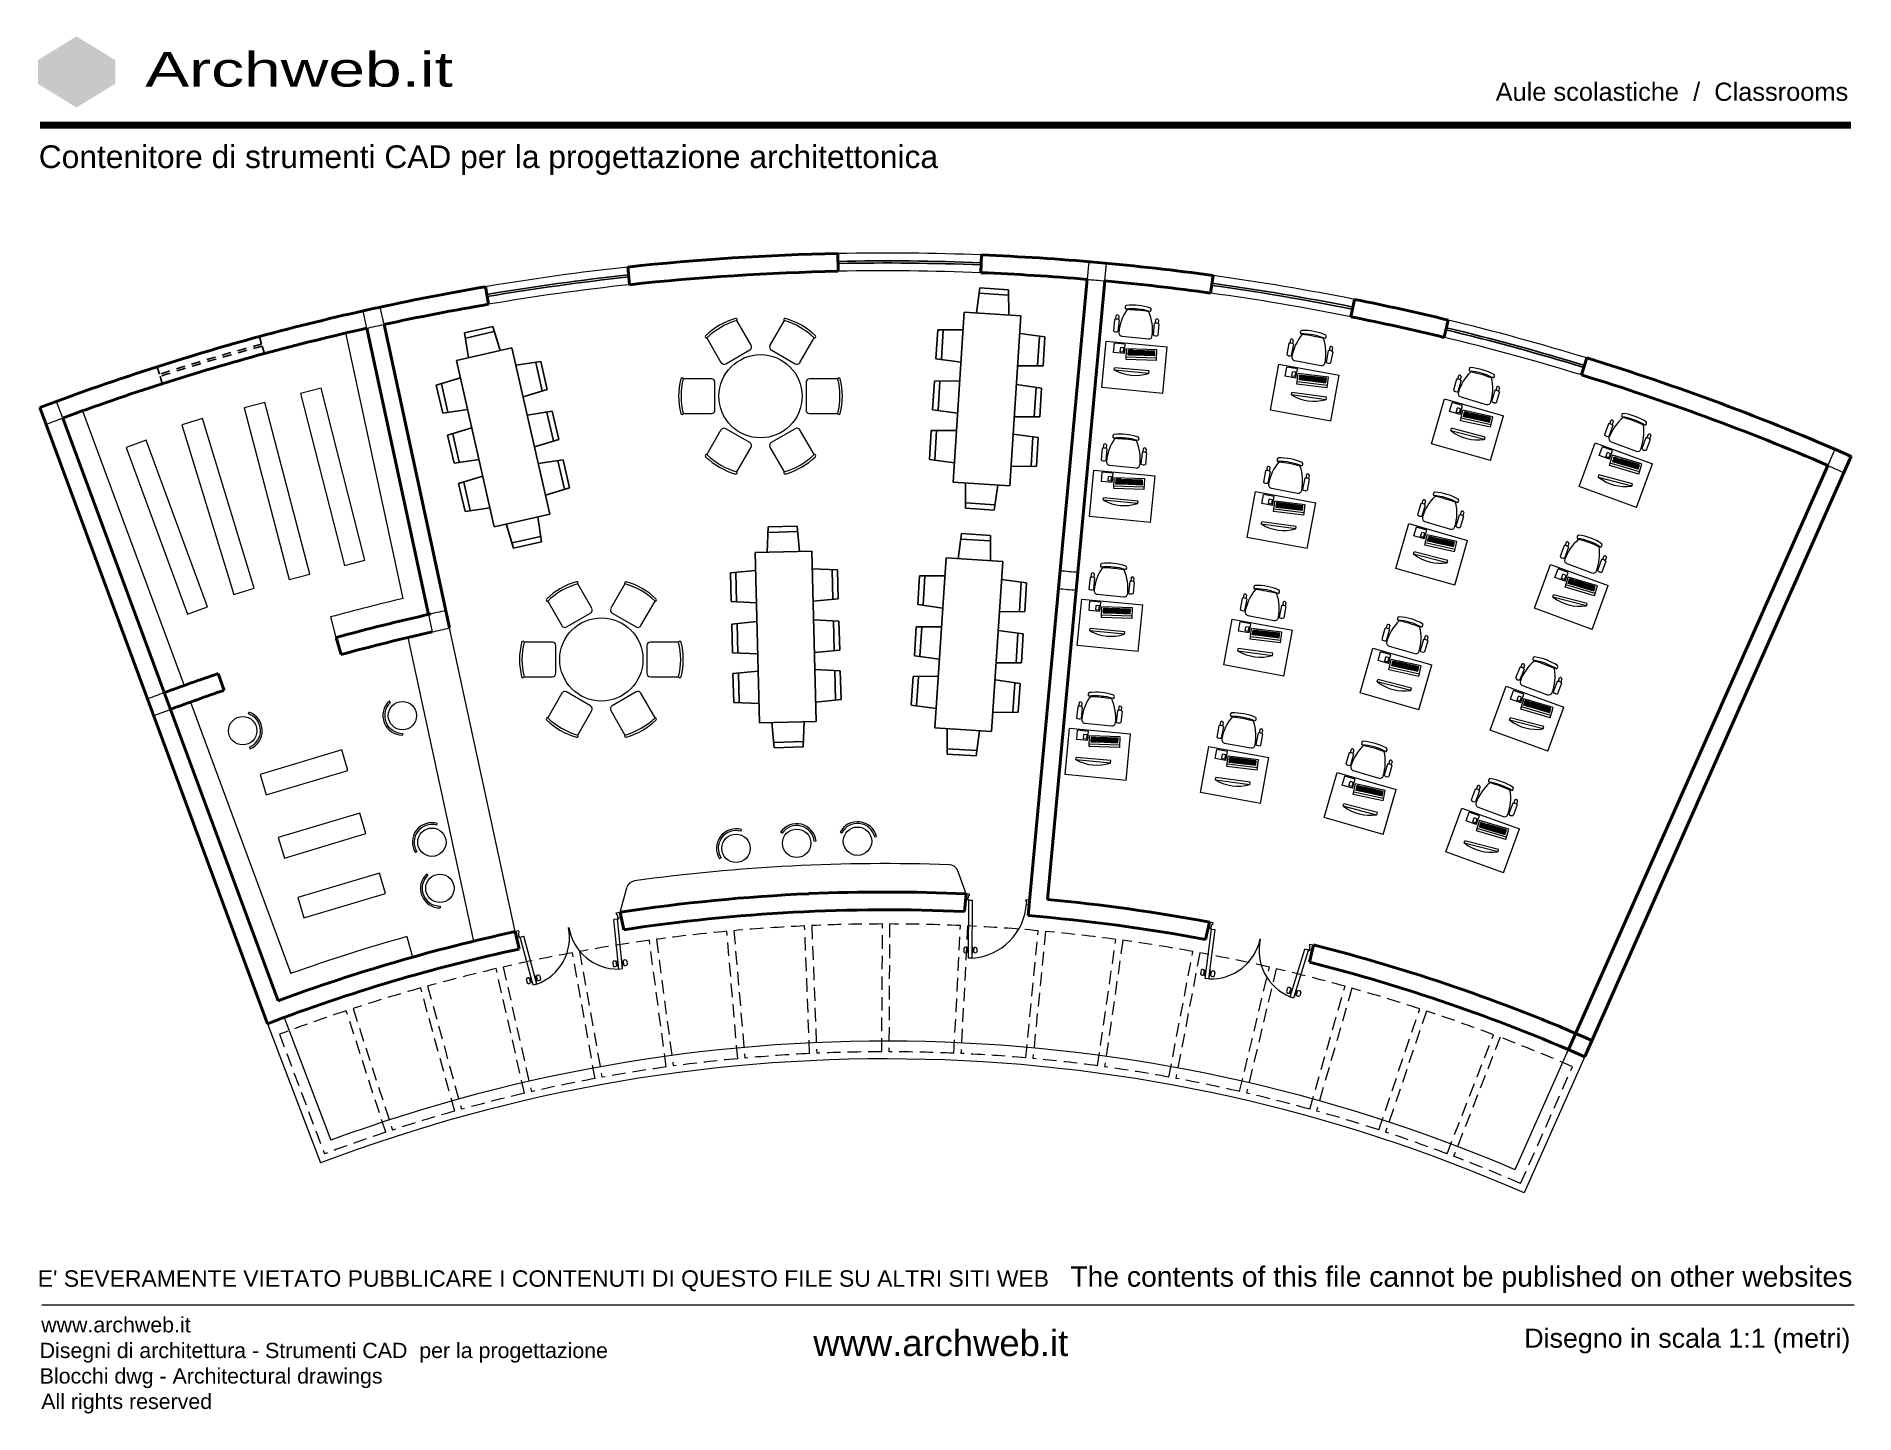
# Model space of a CAD drawing. Header units: millimetres. Extents: x 319.7 to 345.3, y 161.6 to 181.
import ezdxf
from ezdxf.enums import TextEntityAlignment as Align

# ---------------------------------------------------------------- set-up
doc = ezdxf.new("R2010")
doc.units = ezdxf.units.MM
doc.linetypes.add('LÍNEAS_OCULTAS', pattern=[0.375, 0.25, -0.125])
doc.linetypes.add('TRATTEGGIATA2', pattern=[9.525, 6.35, -3.175])
for name, color, linetype, lineweight in [('ARREDI attrezzature - furniture', 175, 'Continuous', 9), ('MURATURA sezioni - section wall', 7, 'Continuous', 40), ('PILASTRI struttura - structure', 7, 'Continuous', 13), ('PORTE - doors', 2, 'Continuous', 5), ('PROIEZIONI finissime - fine lines', 251, 'Continuous', 9), ('PROIEZIONI Tratteggiate - dashed', 1, 'Continuous', 9), ('www.archweb.it - All rights reserved', 2, 'Continuous', 5)]:
    doc.layers.add(name, color=color, linetype=linetype, lineweight=lineweight)
doc.layers.add('VETRATE sezioni - windows sections', color=171, linetype='Continuous', true_color=0x4d79ff)
doc.styles.get("Standard").update_dxf_attribs({"font": 'arial.ttf'})

msp = doc.modelspace()

# ---------------------------------------------------------------- texts
at = {"layer": 'www.archweb.it - All rights reserved', "color": 7, "width": 1.363615}
msp.add_text('Archweb.it', height=0.4872, dxfattribs=at).set_placement((321.206, 180.314), (325.539, 180.314), align=Align.FIT)
at = {"layer": 'www.archweb.it - All rights reserved', "color": 2}
msp.add_text('Aule scolastiche  /  Classrooms', height=0.25591, dxfattribs=at).set_placement((340.226, 180.114))
at = {"layer": 'www.archweb.it - All rights reserved', "color": 253}
msp.add_text('Contenitore di strumenti CAD per la progettazione architettonica', height=0.31989, dxfattribs=at).set_placement((319.706, 179.167))
at = {"layer": 'www.archweb.it - All rights reserved', "color": 1}
msp.add_text('The contents of this file cannot be published on other websites', height=0.28546, dxfattribs=at).set_placement((334.235, 163.411))
at = {"layer": 'www.archweb.it - All rights reserved', "color": 7}
msp.add_text("E' SEVERAMENTE VIETATO PUBBLICARE I CONTENUTI DI QUESTO FILE SU ALTRI SITI WEB", height=0.231, dxfattribs=at).set_placement((319.692, 163.411))
at = {"layer": 'www.archweb.it - All rights reserved', "color": 251}
for s, height, p in [('www.archweb.it', 0.21525, (319.74, 162.768)), ('Disegni di architettura - Strumenti CAD  per la progettazione', 0.21525, (319.718, 162.406)), ('Disegno in scala 1:1 (metri)', 0.27014, (340.63, 162.552)), ('Blocchi dwg - Architectural drawings', 0.21525, (319.719, 162.047)), ('All rights reserved', 0.21525, (319.741, 161.689))]:
    msp.add_text(s, height=height, dxfattribs=at).set_placement(p)
at = {"layer": 'www.archweb.it - All rights reserved'}
msp.add_text('www.archweb.it', height=0.36696, dxfattribs=at).set_placement((330.616, 162.435))

# ---------------------------------------------------------------- blocks, each defined once
blk = doc.blocks.new('A$C58DF7E19')
at = {"true_color": 0xababab}
h = blk.add_hatch(color=253, dxfattribs=at)
h.dxf.hatch_style = 1
h.paths.add_polyline_path([(-7.13, -10.92), (-6.51, -10.56), (-6.51, -3.76), (-13.02, -7.52)])
h.paths.add_polyline_path([(-6.51, -10.56), (-0.62, -7.16), (-6.51, -3.76)])
h.paths.add_polyline_path([(-0.62, -7.16), (0, -6.8), (0.62, -7.16), (6.51, -3.76), (0, 0), (-6.51, -3.76)])
h.paths.add_polyline_path([(0.62, -7.16), (6.51, -10.56), (6.51, -3.76)])
h.paths.add_polyline_path([(6.51, -10.56), (7.13, -10.92), (13.02, -7.52), (6.51, -3.76)])
at = {"true_color": 0x878787}
h = blk.add_hatch(color=252, dxfattribs=at)
h.dxf.hatch_style = 1
h.paths.add_polyline_path([(7.13, -10.92), (7.13, -11.63), (13.02, -15.03), (13.02, -7.52)])
h.paths.add_polyline_path([(7.13, -11.63), (7.13, -18.43), (13.02, -15.03)])
h.paths.add_polyline_path([(-7.13, -18.43), (-7.13, -11.63), (-13.02, -15.03)])
h.paths.add_polyline_path([(-7.13, -11.63), (-7.13, -10.92), (-13.02, -7.52), (-13.02, -15.03)])
at = {"true_color": 0xffffff}
h = blk.add_hatch(color=7, dxfattribs=at)
h.dxf.hatch_style = 1
h.paths.add_polyline_path([(0, -8.23), (5.89, -11.63), (5.89, -19.15), (7.13, -18.43), (7.13, -10.92), (0, -6.8), (-7.13, -10.92), (-7.13, -18.43), (-5.89, -19.15), (-5.89, -11.63)])
at = {"true_color": 0xaa0e10}
h = blk.add_hatch(color=14, dxfattribs=at)
h.dxf.hatch_style = 1
h.paths.add_polyline_path([(5.89, -11.63), (0, -8.23), (-5.89, -11.63), (0, -15.03)])
at = {"true_color": 0x890b0d}
h = blk.add_hatch(color=16, dxfattribs=at)
h.dxf.hatch_style = 1
h.paths.add_polyline_path([(-5.89, -11.63), (-5.89, -19.15), (0, -22.55), (0, -15.03)])
h.paths.add_polyline_path([(5.89, -19.15), (5.89, -11.63), (0, -15.03), (0, -22.55)])

# ---------------------------------------------------------------- linework, layer by layer
at = {"layer": 'ARREDI attrezzature - furniture', "linetype": 'ByBlock', "lineweight": -3}
for p, q in [((332.913, 177.127), (332.962, 177.481)), ((332.957, 177.405), (333.362, 177.378)), ((332.962, 177.481), (333.367, 177.454)), ((333.367, 177.454), (333.369, 177.098)), ((326.101, 176.937), (325.704, 176.847)), ((325.704, 176.847), (325.758, 176.495)), ((326.117, 176.863), (325.721, 176.773)), ((326.204, 176.596), (326.101, 176.937)), ((332.343, 176.481), (332.369, 176.887)), ((332.369, 176.887), (332.726, 176.889)), ((332.419, 176.476), (332.445, 176.882)), ((333.524, 176.837), (333.877, 176.788)), ((333.801, 176.793), (333.775, 176.388)), ((333.877, 176.788), (333.851, 176.383)), ((332.696, 176.433), (332.343, 176.481)), ((325.646, 176.213), (325.305, 176.109)), ((326.779, 176.444), (326.427, 176.39)), ((326.795, 176.031), (326.705, 176.427)), ((326.869, 176.047), (326.779, 176.444)), ((333.851, 176.383), (333.494, 176.38)), ((325.305, 176.109), (325.395, 175.713)), ((325.38, 176.126), (325.47, 175.73)), ((326.528, 175.944), (326.869, 176.047)), ((332.296, 175.761), (332.322, 176.167)), ((332.322, 176.167), (332.679, 176.169)), ((332.372, 175.756), (332.398, 176.162)), ((333.477, 176.117), (333.83, 176.069)), ((333.754, 176.074), (333.728, 175.668)), ((333.83, 176.069), (333.804, 175.663)), ((325.395, 175.713), (325.748, 175.767)), ((326.939, 175.741), (326.586, 175.687)), ((326.954, 175.327), (326.864, 175.724)), ((327.029, 175.344), (326.939, 175.741)), ((332.649, 175.713), (332.296, 175.761)), ((325.806, 175.51), (325.465, 175.406)), ((332.25, 175.064), (332.277, 175.47)), ((332.277, 175.47), (332.633, 175.472)), ((332.326, 175.059), (332.353, 175.465)), ((333.804, 175.663), (333.447, 175.661)), ((325.465, 175.406), (325.555, 175.01)), ((325.539, 175.423), (325.629, 175.027)), ((326.687, 175.241), (327.029, 175.344)), ((333.432, 175.42), (333.785, 175.371)), ((333.709, 175.376), (333.682, 174.971)), ((333.785, 175.371), (333.758, 174.966)), ((325.555, 175.01), (325.907, 175.064)), ((327.093, 175.059), (326.741, 175.005)), ((327.109, 174.646), (327.019, 175.042)), ((327.183, 174.663), (327.093, 175.059)), ((332.603, 175.016), (332.25, 175.064)), ((333.758, 174.966), (333.402, 174.963)), ((325.961, 174.828), (325.62, 174.724)), ((325.62, 174.724), (325.71, 174.328)), ((325.694, 174.741), (325.784, 174.345)), ((332.759, 174.376), (332.757, 174.732)), ((333.213, 174.703), (333.164, 174.349)), ((326.842, 174.559), (327.183, 174.663)), ((333.169, 174.426), (332.764, 174.452)), ((325.71, 174.328), (326.062, 174.382)), ((326.789, 173.903), (326.735, 174.256)), ((333.164, 174.349), (332.759, 174.376)), ((326.29, 174.154), (326.393, 173.813)), ((326.376, 173.887), (326.772, 173.977)), ((326.393, 173.813), (326.789, 173.903)), ((329.966, 173.756), (329.982, 174.112)), ((329.982, 174.112), (330.388, 174.123)), ((329.984, 174.036), (330.39, 174.047)), ((330.388, 174.123), (330.423, 173.768)), ((332.656, 173.665), (332.705, 174.018)), ((332.7, 173.942), (333.105, 173.915)), ((332.705, 174.018), (333.11, 173.991)), ((333.11, 173.991), (333.113, 173.635)), ((329.447, 173.466), (329.801, 173.501)), ((329.457, 173.06), (329.447, 173.466)), ((329.534, 173.062), (329.523, 173.468)), ((330.601, 173.522), (330.957, 173.506)), ((330.881, 173.504), (330.892, 173.098)), ((330.957, 173.506), (330.968, 173.1)), ((332.086, 173.018), (332.112, 173.424)), ((332.112, 173.424), (332.469, 173.426)), ((332.162, 173.013), (332.188, 173.419)), ((333.267, 173.374), (333.62, 173.325)), ((333.544, 173.33), (333.518, 172.925)), ((333.62, 173.325), (333.594, 172.92)), ((329.814, 173.044), (329.457, 173.06)), ((330.968, 173.1), (330.613, 173.065)), ((332.439, 172.97), (332.086, 173.018)), ((333.594, 172.92), (333.237, 172.918)), ((329.466, 172.745), (329.821, 172.78)), ((329.477, 172.339), (329.466, 172.745)), ((329.553, 172.341), (329.542, 172.747)), ((330.62, 172.802), (330.976, 172.786)), ((330.9, 172.784), (330.911, 172.377)), ((330.976, 172.786), (330.987, 172.379)), ((332.039, 172.299), (332.066, 172.704)), ((332.066, 172.704), (332.422, 172.706)), ((332.115, 172.294), (332.142, 172.699)), ((333.22, 172.654), (333.573, 172.606)), ((330.987, 172.379), (330.632, 172.344)), ((333.497, 172.611), (333.471, 172.205)), ((333.573, 172.606), (333.547, 172.2)), ((329.833, 172.323), (329.477, 172.339)), ((332.392, 172.25), (332.039, 172.299)), ((333.547, 172.2), (333.191, 172.198)), ((329.484, 172.047), (329.839, 172.082)), ((329.495, 171.64), (329.484, 172.047)), ((329.571, 171.643), (329.561, 172.049)), ((330.639, 172.103), (330.995, 172.087)), ((330.919, 172.085), (330.93, 171.679)), ((330.995, 172.087), (331.006, 171.681)), ((331.994, 171.601), (332.02, 172.007)), ((332.02, 172.007), (332.376, 172.009)), ((332.07, 171.596), (332.096, 172.002)), ((333.175, 171.957), (333.528, 171.908)), ((333.452, 171.913), (333.425, 171.508)), ((333.528, 171.908), (333.502, 171.503)), ((329.851, 171.625), (329.495, 171.64)), ((331.006, 171.681), (330.651, 171.646)), ((332.347, 171.553), (331.994, 171.601)), ((330.065, 171.002), (330.03, 171.357)), ((330.487, 171.369), (330.471, 171.013)), ((333.502, 171.503), (333.145, 171.501)), ((330.469, 171.089), (330.063, 171.078)), ((332.502, 170.913), (332.5, 171.27)), ((332.956, 171.24), (332.908, 170.887)), ((330.471, 171.013), (330.065, 171.002)), ((332.908, 170.887), (332.502, 170.913)), ((332.913, 170.963), (332.507, 170.989))]:
    msp.add_line(p, q, dxfattribs=at)
at = {"layer": 'ARREDI attrezzature - furniture', "linetype": 'Continuous'}
for p, q in [((329.738, 176.673, 0), (329.538, 177.019, 0)), ((330.205, 177.019, 0), (330.005, 176.673, 0)), ((329.116, 176.775, 0), (329.315, 176.429, 0)), ((330.428, 176.429, 0), (330.627, 176.775, 0)), ((329.382, 176.411, 0), (329.72, 176.606, 0)), ((330.023, 176.606, 0), (330.361, 176.411, 0)), ((329.182, 176.197, 0), (328.782, 176.197, 0)), ((329.23, 175.758, 0), (329.23, 176.148, 0)), ((330.513, 176.148, 0), (330.513, 175.758, 0)), ((330.961, 176.197, 0), (330.562, 176.197, 0)), ((328.782, 175.709, 0), (329.182, 175.709, 0)), ((330.562, 175.709, 0), (330.961, 175.709, 0)), ((329.315, 175.478, 0), (329.116, 175.132, 0)), ((329.72, 175.3, 0), (329.382, 175.496, 0)), ((330.361, 175.496, 0), (330.023, 175.3, 0)), ((330.627, 175.132, 0), (330.428, 175.478, 0)), ((329.538, 174.888, 0), (329.738, 175.234, 0)), ((330.005, 175.234, 0), (330.205, 174.888, 0)), ((327.496, 172.966, 0), (327.297, 173.311, 0)), ((327.963, 173.311, 0), (327.764, 172.966, 0)), ((326.874, 173.067, 0), (327.074, 172.722, 0)), ((327.141, 172.704, 0), (327.479, 172.899, 0)), ((327.782, 172.899, 0), (328.12, 172.704, 0)), ((328.186, 172.722, 0), (328.386, 173.067, 0)), ((326.94, 172.49, 0), (326.541, 172.49, 0)), ((326.989, 172.051, 0), (326.989, 172.441, 0)), ((328.271, 172.441, 0), (328.271, 172.051, 0)), ((328.719, 172.49, 0), (328.32, 172.49, 0)), ((326.541, 172.002, 0), (326.94, 172.002, 0)), ((328.32, 172.002, 0), (328.719, 172.002, 0)), ((327.074, 171.771, 0), (326.874, 171.425, 0)), ((327.479, 171.593, 0), (327.141, 171.788, 0)), ((328.12, 171.788, 0), (327.782, 171.593, 0)), ((328.386, 171.425, 0), (328.186, 171.771, 0)), ((327.297, 171.181, 0), (327.496, 171.527, 0)), ((327.764, 171.527, 0), (327.963, 171.181, 0))]:
    msp.add_line(p, q, dxfattribs=at)
at = {"layer": 'ARREDI attrezzature - furniture', "lineweight": -3}
for p, q in [((332.586, 174.744), (332.742, 177.139)), ((332.742, 177.139), (333.54, 177.086)), ((333.54, 177.086), (333.384, 174.692)), ((326.371, 176.634), (325.591, 176.457)), ((326.903, 174.293), (326.371, 176.634)), ((325.591, 176.457), (326.122, 174.116)), ((333.384, 174.692), (332.586, 174.744)), ((326.122, 174.116), (326.903, 174.293)), ((329.795, 173.751), (330.595, 173.773)), ((329.859, 171.352), (329.795, 173.751)), ((330.595, 173.773), (330.658, 171.373)), ((332.329, 171.281), (332.485, 173.676)), ((332.485, 173.676), (333.284, 173.624)), ((333.284, 173.624), (333.127, 171.229)), ((330.658, 171.373), (329.859, 171.352)), ((333.127, 171.229), (332.329, 171.281))]:
    msp.add_line(p, q, dxfattribs=at)
at = {"layer": 'ARREDI attrezzature - furniture'}
for p, q in [((334.859, 177.035), (334.843, 176.873)), ((334.878, 177.088), (334.873, 177.04)), ((334.924, 177.028), (334.907, 176.866)), ((334.917, 177.084), (334.912, 177.035)), ((335.419, 176.977), (335.402, 176.816)), ((335.437, 177.031), (335.432, 176.982)), ((335.476, 177.027), (335.471, 176.978)), ((324.84, 173.105), (324.031, 176.847)), ((334.68, 176.076), (334.742, 176.73)), ((334.742, 176.73), (335.602, 176.649)), ((334.961, 176.8), (335.336, 176.762)), ((335.483, 176.971), (335.467, 176.809)), ((337.337, 176.751), (337.328, 176.702)), ((337.376, 176.743), (337.367, 176.695)), ((334.846, 176.57), (334.858, 176.699)), ((334.998, 176.556), (334.846, 176.57)), ((335.01, 176.685), (334.858, 176.699)), ((334.94, 176.579), (334.946, 176.64)), ((334.985, 176.575), (334.94, 176.579)), ((334.991, 176.636), (334.946, 176.64)), ((334.985, 176.575), (334.991, 176.636)), ((334.998, 176.556), (335.01, 176.685)), ((335.022, 176.471), (335.026, 176.621)), ((335.451, 176.457), (335.022, 176.471)), ((335.452, 176.491), (335.023, 176.505)), ((335.456, 176.607), (335.026, 176.621)), ((335.051, 176.533), (335.053, 176.602)), ((335.119, 176.545), (335.051, 176.547)), ((335.118, 176.531), (335.051, 176.533)), ((335.12, 176.572), (335.052, 176.574)), ((335.119, 176.558), (335.052, 176.561)), ((335.12, 176.6), (335.053, 176.602)), ((335.12, 176.586), (335.053, 176.588)), ((335.118, 176.531), (335.12, 176.6)), ((335.131, 176.53), (335.134, 176.599)), ((335.425, 176.521), (335.131, 176.53)), ((335.426, 176.548), (335.132, 176.558)), ((335.425, 176.535), (335.132, 176.544)), ((335.427, 176.576), (335.133, 176.586)), ((335.426, 176.562), (335.133, 176.572)), ((335.427, 176.59), (335.134, 176.599)), ((335.425, 176.521), (335.427, 176.59)), ((335.451, 176.457), (335.456, 176.607)), ((335.539, 175.994), (335.602, 176.649)), ((337.314, 176.699), (337.284, 176.539)), ((337.378, 176.687), (337.348, 176.527)), ((337.867, 176.593), (337.837, 176.434)), ((337.89, 176.645), (337.88, 176.597)), ((337.931, 176.581), (337.9, 176.422)), ((337.929, 176.638), (337.919, 176.59)), ((334.855, 176.32), (334.859, 176.355)), ((335.343, 176.274), (334.855, 176.32)), ((335.346, 176.309), (334.859, 176.355)), ((335.343, 176.274), (335.346, 176.309)), ((337.054, 175.759), (337.172, 176.406)), ((337.172, 176.406), (338.021, 176.25)), ((337.261, 176.237), (337.285, 176.365)), ((337.411, 176.21), (337.261, 176.237)), ((337.435, 176.337), (337.285, 176.365)), ((337.356, 176.238), (337.367, 176.298)), ((337.401, 176.23), (337.356, 176.238)), ((337.412, 176.29), (337.367, 176.298)), ((337.396, 176.456), (337.766, 176.385)), ((337.401, 176.23), (337.412, 176.29)), ((337.411, 176.21), (337.435, 176.337)), ((337.428, 176.123), (337.445, 176.272)), ((337.872, 176.221), (337.445, 176.272)), ((337.462, 176.182), (337.47, 176.251)), ((337.532, 176.202), (337.465, 176.21)), ((337.534, 176.215), (337.467, 176.223)), ((337.536, 176.229), (337.469, 176.237)), ((337.537, 176.243), (337.47, 176.251)), ((337.529, 176.174), (337.537, 176.243)), ((337.542, 176.173), (337.55, 176.241)), ((337.839, 176.179), (337.547, 176.214)), ((337.84, 176.193), (337.549, 176.228)), ((337.842, 176.207), (337.55, 176.241)), ((337.834, 176.138), (337.842, 176.207)), ((337.855, 176.072), (337.872, 176.221)), ((337.903, 175.604), (338.021, 176.25)), ((339.705, 176.243), (339.691, 176.196)), ((339.743, 176.231), (339.729, 176.184)), ((323.682, 176.065), (323.392, 175.991)), ((323.392, 175.991), (324.01, 173.569)), ((324.3, 173.643), (323.682, 176.065)), ((335.539, 175.994), (334.68, 176.076)), ((337.352, 175.971), (337.356, 176.005)), ((337.837, 175.904), (337.352, 175.971)), ((337.842, 175.939), (337.356, 176.005)), ((337.855, 176.072), (337.428, 176.123)), ((337.859, 176.106), (337.432, 176.157)), ((337.529, 176.174), (337.462, 176.182)), ((337.531, 176.188), (337.464, 176.196)), ((337.834, 176.138), (337.542, 176.173)), ((337.835, 176.152), (337.544, 176.186)), ((337.837, 176.165), (337.545, 176.2)), ((339.677, 176.193), (339.631, 176.037)), ((339.739, 176.175), (339.693, 176.019)), ((340.216, 176.034), (340.17, 175.878)), ((340.244, 176.084), (340.23, 176.036)), ((340.279, 176.016), (340.232, 175.86)), ((340.282, 176.072), (340.268, 176.025)), ((320.324, 175.75), (321.754, 171.88)), ((322.89, 175.866), (322.6, 175.79)), ((322.6, 175.79), (323.232, 173.371)), ((323.522, 173.447), (322.89, 175.866)), ((337.903, 175.604), (337.054, 175.759)), ((337.837, 175.904), (337.842, 175.939)), ((339.324, 175.284), (339.506, 175.916)), ((339.506, 175.916), (340.336, 175.677)), ((339.578, 175.739), (339.614, 175.864)), ((339.725, 175.697), (339.578, 175.739)), ((339.761, 175.822), (339.614, 175.864)), ((339.672, 175.731), (339.689, 175.79)), ((339.716, 175.718), (339.672, 175.731)), ((339.733, 175.777), (339.689, 175.79)), ((339.716, 175.718), (339.733, 175.777)), ((339.725, 175.697), (339.761, 175.822)), ((339.733, 175.609), (339.765, 175.755)), ((339.734, 175.944), (340.095, 175.837)), ((340.185, 175.663), (339.765, 175.755)), ((339.773, 175.665), (339.788, 175.732)), ((339.845, 175.677), (339.779, 175.692)), ((339.848, 175.691), (339.782, 175.705)), ((339.851, 175.704), (339.785, 175.719)), ((339.854, 175.718), (339.788, 175.732)), ((339.839, 175.65), (339.854, 175.718)), ((339.851, 175.647), (339.866, 175.715)), ((340.15, 175.638), (339.863, 175.701)), ((340.153, 175.652), (339.866, 175.715)), ((322.01, 175.638), (321.723, 175.551)), ((321.723, 175.551), (322.455, 173.16)), ((322.742, 173.248), (322.01, 175.638)), ((339.595, 175.468), (339.604, 175.502)), ((340.069, 175.344), (339.595, 175.468)), ((340.078, 175.378), (339.604, 175.502)), ((340.153, 175.517), (339.733, 175.609)), ((340.16, 175.55), (339.74, 175.643)), ((339.839, 175.65), (339.773, 175.665)), ((339.842, 175.664), (339.776, 175.678)), ((340.138, 175.584), (339.851, 175.647)), ((340.141, 175.598), (339.854, 175.661)), ((340.144, 175.611), (339.857, 175.674)), ((340.147, 175.625), (339.86, 175.688)), ((340.138, 175.584), (340.153, 175.652)), ((340.153, 175.517), (340.185, 175.663)), ((340.154, 175.046), (340.336, 175.677)), ((341.816, 175.563), (341.759, 175.411)), ((341.877, 175.541), (341.82, 175.388)), ((341.847, 175.611), (341.83, 175.565)), ((341.884, 175.597), (341.867, 175.551)), ((321.218, 175.334), (320.936, 175.23)), ((320.936, 175.23), (321.803, 172.885)), ((322.084, 172.989), (321.218, 175.334)), ((334.686, 175.218), (334.669, 175.056)), ((334.704, 175.271), (334.7, 175.222)), ((334.75, 175.211), (334.734, 175.049)), ((334.744, 175.267), (334.739, 175.218)), ((335.264, 175.214), (335.259, 175.165)), ((335.303, 175.21), (335.298, 175.161)), ((340.154, 175.046), (339.324, 175.284)), ((340.069, 175.344), (340.078, 175.378)), ((341.401, 174.681), (341.626, 175.298)), ((341.626, 175.298), (342.437, 175.003)), ((341.686, 175.117), (341.73, 175.239)), ((341.874, 175.187), (341.73, 175.239)), ((341.829, 175.065), (341.874, 175.187)), ((341.855, 175.311), (342.208, 175.179)), ((342.343, 175.367), (342.286, 175.215)), ((342.404, 175.344), (342.347, 175.192)), ((342.374, 175.414), (342.357, 175.368)), ((342.411, 175.401), (342.394, 175.355)), ((334.788, 174.983), (335.163, 174.944)), ((335.246, 175.16), (335.229, 174.998)), ((335.31, 175.154), (335.294, 174.992)), ((337.009, 174.955), (336.999, 174.907)), ((337.047, 174.948), (337.038, 174.899)), ((341.829, 175.065), (341.686, 175.117)), ((341.779, 175.102), (341.801, 175.16)), ((341.822, 175.087), (341.779, 175.102)), ((341.843, 175.144), (341.801, 175.16)), ((341.822, 175.087), (341.843, 175.144)), ((341.831, 174.977), (341.873, 175.121)), ((342.243, 174.855), (341.831, 174.977)), ((342.253, 174.888), (341.841, 175.01)), ((342.286, 174.999), (341.873, 175.121)), ((341.875, 175.03), (341.894, 175.096)), ((341.94, 175.01), (341.875, 175.03)), ((341.944, 175.024), (341.879, 175.043)), ((341.947, 175.037), (341.883, 175.056)), ((341.951, 175.05), (341.887, 175.069)), ((341.955, 175.064), (341.891, 175.083)), ((341.959, 175.077), (341.894, 175.096)), ((341.94, 175.01), (341.959, 175.077)), ((341.952, 175.007), (341.972, 175.073)), ((342.234, 174.924), (341.952, 175.007)), ((342.238, 174.937), (341.956, 175.02)), ((342.242, 174.95), (341.96, 175.033)), ((342.246, 174.963), (341.964, 175.047)), ((342.249, 174.977), (341.968, 175.06)), ((342.253, 174.99), (341.972, 175.073)), ((342.212, 174.385), (342.437, 175.003)), ((342.234, 174.924), (342.253, 174.99)), ((342.243, 174.855), (342.286, 174.999)), ((334.507, 174.259), (334.569, 174.913)), ((334.569, 174.913), (335.429, 174.831)), ((334.673, 174.753), (334.685, 174.882)), ((334.825, 174.739), (334.673, 174.753)), ((334.837, 174.868), (334.685, 174.882)), ((334.767, 174.762), (334.773, 174.823)), ((334.812, 174.758), (334.767, 174.762)), ((334.818, 174.819), (334.773, 174.823)), ((334.812, 174.758), (334.818, 174.819)), ((334.825, 174.739), (334.837, 174.868)), ((334.848, 174.654), (334.853, 174.803)), ((335.279, 174.674), (334.849, 174.688)), ((335.283, 174.789), (334.853, 174.803)), ((334.878, 174.716), (334.88, 174.785)), ((334.946, 174.727), (334.878, 174.73)), ((334.945, 174.713), (334.878, 174.716)), ((334.947, 174.769), (334.879, 174.771)), ((334.946, 174.755), (334.879, 174.757)), ((334.946, 174.741), (334.879, 174.743)), ((334.947, 174.783), (334.88, 174.785)), ((334.945, 174.713), (334.947, 174.783)), ((334.958, 174.713), (334.96, 174.782)), ((335.252, 174.703), (334.958, 174.713)), ((335.253, 174.731), (334.959, 174.741)), ((335.252, 174.717), (334.959, 174.727)), ((335.254, 174.773), (334.96, 174.782)), ((335.253, 174.759), (334.96, 174.768)), ((335.253, 174.745), (334.96, 174.755)), ((335.252, 174.703), (335.254, 174.773)), ((335.278, 174.64), (335.283, 174.789)), ((335.366, 174.177), (335.429, 174.831)), ((336.986, 174.903), (336.955, 174.743)), ((337.049, 174.891), (337.019, 174.731)), ((337.538, 174.798), (337.508, 174.638)), ((337.561, 174.85), (337.552, 174.801)), ((337.602, 174.786), (337.572, 174.626)), ((337.6, 174.842), (337.59, 174.794)), ((342.212, 174.385), (341.401, 174.681)), ((341.673, 174.811), (341.682, 174.845)), ((342.147, 174.687), (341.673, 174.811)), ((342.156, 174.721), (341.682, 174.845)), ((342.147, 174.687), (342.156, 174.721)), ((334.7, 174.488), (334.703, 174.522)), ((335.188, 174.442), (334.7, 174.488)), ((335.191, 174.476), (334.703, 174.522)), ((335.278, 174.64), (334.848, 174.654)), ((335.188, 174.442), (335.191, 174.476)), ((336.725, 173.964), (336.843, 174.61)), ((336.843, 174.61), (337.692, 174.454)), ((336.932, 174.442), (336.956, 174.569)), ((337.082, 174.414), (336.932, 174.442)), ((337.106, 174.542), (336.956, 174.569)), ((337.027, 174.442), (337.038, 174.503)), ((337.072, 174.434), (337.027, 174.442)), ((337.083, 174.495), (337.038, 174.503)), ((337.067, 174.66), (337.437, 174.59)), ((337.072, 174.434), (337.083, 174.495)), ((337.082, 174.414), (337.106, 174.542)), ((337.099, 174.328), (337.117, 174.476)), ((337.543, 174.425), (337.117, 174.476)), ((337.133, 174.387), (337.141, 174.455)), ((337.204, 174.406), (337.137, 174.414)), ((337.205, 174.42), (337.138, 174.428)), ((337.207, 174.434), (337.14, 174.442)), ((337.208, 174.447), (337.141, 174.455)), ((337.2, 174.379), (337.208, 174.447)), ((337.213, 174.377), (337.221, 174.446)), ((337.51, 174.384), (337.218, 174.418)), ((337.511, 174.397), (337.22, 174.432)), ((337.513, 174.411), (337.221, 174.446)), ((337.505, 174.342), (337.513, 174.411)), ((337.526, 174.277), (337.543, 174.425)), ((337.574, 173.808), (337.692, 174.454)), ((339.172, 174.439), (339.126, 174.283)), ((339.201, 174.488), (339.187, 174.441)), ((339.235, 174.42), (339.189, 174.264)), ((339.238, 174.477), (339.225, 174.43)), ((335.366, 174.177), (334.507, 174.259)), ((336.926, 174.15), (336.931, 174.185)), ((337.417, 174.118), (336.931, 174.185)), ((337.526, 174.277), (337.099, 174.328)), ((337.53, 174.31), (337.103, 174.361)), ((337.2, 174.379), (337.133, 174.387)), ((337.202, 174.392), (337.135, 174.4)), ((337.505, 174.342), (337.213, 174.377)), ((337.506, 174.356), (337.215, 174.391)), ((337.508, 174.37), (337.217, 174.405)), ((338.82, 173.529), (339.002, 174.161)), ((339.002, 174.161), (339.832, 173.923)), ((339.23, 174.189), (339.591, 174.083)), ((339.712, 174.28), (339.666, 174.124)), ((339.74, 174.329), (339.726, 174.282)), ((339.774, 174.261), (339.728, 174.105)), ((339.778, 174.318), (339.764, 174.271)), ((337.574, 173.808), (336.725, 173.964)), ((337.412, 174.084), (336.926, 174.15)), ((337.412, 174.084), (337.417, 174.118)), ((339.074, 173.985), (339.11, 174.109)), ((339.221, 173.943), (339.074, 173.985)), ((339.256, 174.067), (339.11, 174.109)), ((339.168, 173.976), (339.185, 174.035)), ((339.212, 173.964), (339.168, 173.976)), ((339.229, 174.023), (339.185, 174.035)), ((339.212, 173.964), (339.229, 174.023)), ((339.221, 173.943), (339.256, 174.067)), ((339.229, 173.855), (339.261, 174.001)), ((339.681, 173.908), (339.261, 174.001)), ((339.269, 173.91), (339.284, 173.978)), ((339.335, 173.896), (339.269, 173.91)), ((339.338, 173.909), (339.272, 173.924)), ((339.341, 173.923), (339.275, 173.937)), ((339.344, 173.936), (339.278, 173.951)), ((339.346, 173.95), (339.281, 173.964)), ((339.349, 173.963), (339.284, 173.978)), ((339.335, 173.896), (339.349, 173.963)), ((339.347, 173.893), (339.362, 173.961)), ((339.637, 173.843), (339.35, 173.906)), ((339.64, 173.857), (339.353, 173.92)), ((339.643, 173.87), (339.356, 173.933)), ((339.646, 173.884), (339.359, 173.947)), ((339.649, 173.897), (339.362, 173.961)), ((339.648, 173.762), (339.681, 173.908)), ((339.65, 173.291), (339.832, 173.923)), ((324.01, 173.569), (324.3, 173.643)), ((339.069, 173.729), (339.078, 173.763)), ((339.543, 173.605), (339.069, 173.729)), ((339.552, 173.639), (339.078, 173.763)), ((339.648, 173.762), (339.229, 173.855)), ((339.656, 173.795), (339.236, 173.888)), ((339.634, 173.83), (339.347, 173.893)), ((339.634, 173.83), (339.649, 173.897)), ((341.191, 173.848), (341.134, 173.696)), ((341.251, 173.826), (341.195, 173.673)), ((341.222, 173.896), (341.205, 173.85)), ((341.259, 173.882), (341.242, 173.836)), ((341.718, 173.652), (341.661, 173.5)), ((341.749, 173.699), (341.732, 173.653)), ((341.786, 173.686), (341.769, 173.64)), ((323.232, 173.371), (323.522, 173.447)), ((334.513, 173.4), (334.496, 173.238)), ((334.531, 173.454), (334.526, 173.405)), ((334.577, 173.394), (334.561, 173.232)), ((334.571, 173.45), (334.566, 173.401)), ((335.091, 173.397), (335.086, 173.348)), ((335.13, 173.393), (335.125, 173.344)), ((339.65, 173.291), (338.82, 173.529)), ((339.543, 173.605), (339.552, 173.639)), ((340.776, 172.966), (341.001, 173.583)), ((341.001, 173.583), (341.812, 173.288)), ((341.061, 173.402), (341.105, 173.524)), ((341.204, 173.35), (341.061, 173.402)), ((341.248, 173.472), (341.105, 173.524)), ((341.154, 173.387), (341.175, 173.445)), ((341.197, 173.372), (341.154, 173.387)), ((341.218, 173.429), (341.175, 173.445)), ((341.197, 173.372), (341.218, 173.429)), ((341.204, 173.35), (341.248, 173.472)), ((341.206, 173.262), (341.248, 173.406)), ((341.23, 173.596), (341.583, 173.464)), ((341.66, 173.284), (341.248, 173.406)), ((341.779, 173.629), (341.722, 173.477)), ((322.455, 173.16), (322.742, 173.248)), ((334.615, 173.165), (334.99, 173.127)), ((335.073, 173.343), (335.056, 173.181)), ((335.137, 173.336), (335.121, 173.175)), ((336.68, 173.159), (336.671, 173.111)), ((336.718, 173.152), (336.709, 173.104)), ((341.034, 173.123), (341.042, 173.157)), ((341.517, 173.034), (341.042, 173.157)), ((341.618, 173.14), (341.206, 173.262)), ((341.628, 173.173), (341.215, 173.295)), ((341.25, 173.315), (341.269, 173.381)), ((341.314, 173.295), (341.25, 173.315)), ((341.318, 173.309), (341.254, 173.328)), ((341.322, 173.322), (341.257, 173.341)), ((341.326, 173.335), (341.261, 173.354)), ((341.33, 173.349), (341.265, 173.368)), ((341.334, 173.362), (341.269, 173.381)), ((341.314, 173.295), (341.334, 173.362)), ((341.327, 173.292), (341.347, 173.358)), ((341.608, 173.208), (341.327, 173.292)), ((341.612, 173.222), (341.331, 173.305)), ((341.616, 173.235), (341.335, 173.318)), ((341.62, 173.248), (341.339, 173.332)), ((341.624, 173.262), (341.343, 173.345)), ((341.628, 173.275), (341.347, 173.358)), ((341.587, 172.67), (341.812, 173.288)), ((341.608, 173.208), (341.628, 173.275)), ((341.618, 173.14), (341.66, 173.284)), ((321.803, 172.885), (322.084, 172.989)), ((334.334, 172.442), (334.396, 173.096)), ((334.396, 173.096), (335.256, 173.014)), ((334.499, 172.936), (334.512, 173.065)), ((334.651, 172.921), (334.499, 172.936)), ((334.664, 173.051), (334.512, 173.065)), ((334.594, 172.945), (334.6, 173.006)), ((334.639, 172.94), (334.594, 172.945)), ((334.645, 173.002), (334.6, 173.006)), ((334.639, 172.94), (334.645, 173.002)), ((334.651, 172.921), (334.664, 173.051)), ((334.675, 172.837), (334.68, 172.986)), ((335.11, 172.972), (334.68, 172.986)), ((334.704, 172.898), (334.707, 172.968)), ((334.772, 172.896), (334.704, 172.898)), ((334.773, 172.924), (334.705, 172.926)), ((334.772, 172.91), (334.705, 172.912)), ((334.774, 172.952), (334.706, 172.954)), ((334.773, 172.938), (334.706, 172.94)), ((334.774, 172.965), (334.707, 172.968)), ((334.772, 172.896), (334.774, 172.965)), ((334.785, 172.896), (334.787, 172.965)), ((335.079, 172.9), (334.785, 172.91)), ((335.079, 172.886), (334.785, 172.896)), ((335.08, 172.928), (334.786, 172.937)), ((335.079, 172.914), (334.786, 172.924)), ((335.081, 172.955), (334.787, 172.965)), ((335.08, 172.942), (334.787, 172.951)), ((335.079, 172.886), (335.081, 172.955)), ((335.105, 172.823), (335.11, 172.972)), ((335.193, 172.36), (335.256, 173.014)), ((336.657, 173.108), (336.626, 172.948)), ((336.72, 173.095), (336.69, 172.936)), ((337.209, 173.002), (337.179, 172.842)), ((337.232, 173.054), (337.223, 173.006)), ((337.273, 172.99), (337.243, 172.83)), ((337.271, 173.047), (337.262, 172.999)), ((341.587, 172.67), (340.776, 172.966)), ((341.508, 173), (341.034, 173.123)), ((341.508, 173), (341.517, 173.034)), ((323.897, 172.556), (323.818, 172.845)), ((326.418, 168.412), (325.493, 172.689)), ((334.511, 172.647), (334.514, 172.682)), ((334.999, 172.601), (334.511, 172.647)), ((335.002, 172.636), (334.514, 172.682)), ((335.105, 172.823), (334.675, 172.837)), ((335.106, 172.857), (334.676, 172.871)), ((334.999, 172.601), (335.002, 172.636)), ((336.396, 172.168), (336.514, 172.814)), ((336.514, 172.814), (337.363, 172.659)), ((336.603, 172.646), (336.627, 172.774)), ((336.753, 172.619), (336.603, 172.646)), ((336.777, 172.746), (336.627, 172.774)), ((336.698, 172.647), (336.709, 172.707)), ((336.743, 172.638), (336.698, 172.647)), ((336.754, 172.699), (336.709, 172.707)), ((336.738, 172.865), (337.108, 172.794)), ((336.743, 172.638), (336.754, 172.699)), ((336.753, 172.619), (336.777, 172.746)), ((336.77, 172.532), (336.788, 172.681)), ((337.215, 172.63), (336.788, 172.681)), ((336.804, 172.591), (336.813, 172.66)), ((336.875, 172.611), (336.808, 172.619)), ((336.876, 172.624), (336.809, 172.632)), ((336.878, 172.638), (336.811, 172.646)), ((336.88, 172.652), (336.813, 172.66)), ((336.871, 172.583), (336.88, 172.652)), ((336.884, 172.582), (336.893, 172.65)), ((337.181, 172.588), (336.889, 172.623)), ((337.183, 172.602), (336.891, 172.637)), ((337.184, 172.615), (336.893, 172.65)), ((337.197, 172.481), (337.215, 172.63)), ((337.245, 172.012), (337.363, 172.659)), ((338.668, 172.684), (338.622, 172.528)), ((338.696, 172.734), (338.683, 172.687)), ((338.731, 172.666), (338.685, 172.51)), ((338.734, 172.722), (338.72, 172.675)), ((325.833, 168.279), (324.908, 172.556)), ((335.193, 172.36), (334.334, 172.442)), ((336.597, 172.365), (336.601, 172.4)), ((337.082, 172.299), (336.597, 172.365)), ((337.087, 172.334), (336.601, 172.4)), ((337.197, 172.481), (336.77, 172.532)), ((337.201, 172.515), (336.774, 172.566)), ((336.871, 172.583), (336.804, 172.591)), ((336.873, 172.597), (336.806, 172.605)), ((337.176, 172.547), (336.884, 172.582)), ((337.178, 172.56), (336.886, 172.595)), ((337.179, 172.574), (336.888, 172.609)), ((337.176, 172.547), (337.184, 172.615)), ((338.316, 171.775), (338.498, 172.407)), ((338.498, 172.407), (339.327, 172.168)), ((338.725, 172.435), (339.087, 172.328)), ((339.208, 172.525), (339.162, 172.369)), ((339.236, 172.575), (339.222, 172.527)), ((339.27, 172.507), (339.224, 172.351)), ((339.273, 172.564), (339.26, 172.516)), ((337.245, 172.012), (336.396, 172.168)), ((337.082, 172.299), (337.087, 172.334)), ((338.57, 172.23), (338.606, 172.355)), ((338.717, 172.188), (338.57, 172.23)), ((338.752, 172.313), (338.606, 172.355)), ((338.664, 172.222), (338.681, 172.281)), ((338.708, 172.209), (338.664, 172.222)), ((338.725, 172.268), (338.681, 172.281)), ((338.708, 172.209), (338.725, 172.268)), ((338.717, 172.188), (338.752, 172.313)), ((338.724, 172.1), (338.757, 172.247)), ((339.152, 172.041), (338.732, 172.134)), ((339.177, 172.154), (338.757, 172.247)), ((338.764, 172.156), (338.779, 172.223)), ((338.83, 172.141), (338.764, 172.156)), ((338.833, 172.155), (338.767, 172.169)), ((338.836, 172.168), (338.77, 172.183)), ((338.839, 172.182), (338.773, 172.196)), ((338.842, 172.195), (338.776, 172.21)), ((338.845, 172.209), (338.779, 172.223)), ((338.83, 172.141), (338.845, 172.209)), ((338.843, 172.138), (338.858, 172.206)), ((339.13, 172.075), (338.843, 172.138)), ((339.133, 172.089), (338.846, 172.152)), ((339.136, 172.102), (338.849, 172.166)), ((339.139, 172.116), (338.852, 172.179)), ((339.142, 172.129), (338.855, 172.193)), ((339.145, 172.143), (338.858, 172.206)), ((339.13, 172.075), (339.145, 172.143)), ((339.144, 172.008), (339.177, 172.154)), ((339.146, 171.537), (339.327, 172.168)), ((340.565, 172.133), (340.508, 171.981)), ((340.626, 172.111), (340.569, 171.958)), ((340.597, 172.181), (340.58, 172.135)), ((340.634, 172.167), (340.617, 172.121)), ((338.558, 171.93), (338.567, 171.964)), ((339.033, 171.807), (338.558, 171.93)), ((339.041, 171.841), (338.567, 171.964)), ((339.144, 172.008), (338.724, 172.1)), ((340.151, 171.251), (340.376, 171.868)), ((340.376, 171.868), (341.187, 171.573)), ((340.605, 171.88), (340.958, 171.749)), ((341.093, 171.937), (341.036, 171.785)), ((341.153, 171.914), (341.097, 171.762)), ((341.123, 171.984), (341.106, 171.938)), ((341.161, 171.971), (341.143, 171.925)), ((321.841, 171.646), (323.254, 167.823)), ((324.661, 171.641), (324.644, 171.659)), ((334.358, 171.637), (334.353, 171.588)), ((334.398, 171.633), (334.393, 171.584)), ((339.146, 171.537), (338.316, 171.775)), ((339.033, 171.807), (339.041, 171.841)), ((340.435, 171.687), (340.48, 171.809)), ((340.579, 171.635), (340.435, 171.687)), ((340.623, 171.757), (340.48, 171.809)), ((340.529, 171.672), (340.55, 171.73)), ((340.572, 171.657), (340.529, 171.672)), ((340.593, 171.714), (340.55, 171.73)), ((340.572, 171.657), (340.593, 171.714)), ((340.579, 171.635), (340.623, 171.757)), ((340.58, 171.547), (340.623, 171.691)), ((341.035, 171.569), (340.623, 171.691)), ((340.624, 171.6), (340.644, 171.666)), ((340.689, 171.58), (340.624, 171.6)), ((340.693, 171.594), (340.628, 171.613)), ((340.697, 171.607), (340.632, 171.626)), ((340.701, 171.62), (340.636, 171.639)), ((340.705, 171.634), (340.64, 171.653)), ((340.709, 171.647), (340.644, 171.666)), ((340.689, 171.58), (340.709, 171.647)), ((340.702, 171.577), (340.721, 171.643)), ((340.991, 171.52), (340.709, 171.603)), ((340.995, 171.533), (340.713, 171.617)), ((340.999, 171.547), (340.717, 171.63)), ((341.003, 171.56), (340.721, 171.643)), ((322.662, 171.478), (322.67, 171.502)), ((334.34, 171.583), (334.323, 171.421)), ((334.404, 171.576), (334.388, 171.415)), ((334.442, 171.348), (334.817, 171.31)), ((334.899, 171.526), (334.883, 171.364)), ((334.917, 171.579), (334.912, 171.531)), ((334.964, 171.519), (334.947, 171.357)), ((334.957, 171.576), (334.952, 171.527)), ((336.351, 171.364), (336.342, 171.316)), ((336.39, 171.356), (336.38, 171.308)), ((340.422, 171.39), (340.431, 171.424)), ((340.896, 171.267), (340.422, 171.39)), ((340.905, 171.3), (340.431, 171.424)), ((340.993, 171.425), (340.58, 171.547)), ((341.002, 171.458), (340.59, 171.58)), ((340.983, 171.493), (340.702, 171.577)), ((340.987, 171.507), (340.706, 171.59)), ((340.962, 170.955), (341.187, 171.573)), ((340.983, 171.493), (341.003, 171.56)), ((340.993, 171.425), (341.035, 171.569)), ((324.83, 171.205), (324.831, 171.18)), ((334.161, 170.625), (334.223, 171.279)), ((334.223, 171.279), (335.082, 171.197)), ((334.326, 171.119), (334.339, 171.248)), ((334.478, 171.104), (334.326, 171.119)), ((334.491, 171.233), (334.339, 171.248)), ((334.421, 171.127), (334.426, 171.189)), ((334.466, 171.123), (334.421, 171.127)), ((334.472, 171.184), (334.426, 171.189)), ((334.466, 171.123), (334.472, 171.184)), ((334.478, 171.104), (334.491, 171.233)), ((334.502, 171.019), (334.507, 171.169)), ((334.937, 171.155), (334.507, 171.169)), ((334.531, 171.081), (334.534, 171.15)), ((334.6, 171.107), (334.532, 171.109)), ((334.599, 171.093), (334.532, 171.095)), ((334.601, 171.134), (334.533, 171.137)), ((334.6, 171.121), (334.533, 171.123)), ((334.601, 171.148), (334.534, 171.15)), ((334.599, 171.079), (334.601, 171.148)), ((334.612, 171.079), (334.614, 171.148)), ((334.906, 171.083), (334.612, 171.092)), ((334.907, 171.111), (334.613, 171.12)), ((334.906, 171.097), (334.613, 171.106)), ((334.908, 171.138), (334.614, 171.148)), ((334.907, 171.124), (334.614, 171.134)), ((334.905, 171.069), (334.908, 171.138)), ((334.932, 171.005), (334.937, 171.155)), ((335.02, 170.543), (335.082, 171.197)), ((336.328, 171.312), (336.297, 171.152)), ((336.391, 171.3), (336.361, 171.14)), ((336.881, 171.207), (336.85, 171.047)), ((336.903, 171.259), (336.894, 171.21)), ((336.944, 171.195), (336.914, 171.035)), ((336.942, 171.251), (336.933, 171.203)), ((340.962, 170.955), (340.151, 171.251)), ((340.896, 171.267), (340.905, 171.3)), ((322.672, 171.011), (322.682, 170.987)), ((323.974, 170.971), (322.824, 170.627)), ((324.06, 170.683), (323.974, 170.971)), ((334.315, 170.832), (334.318, 170.867)), ((334.803, 170.786), (334.315, 170.832)), ((334.806, 170.821), (334.318, 170.867)), ((334.932, 171.005), (334.502, 171.019)), ((334.933, 171.039), (334.503, 171.054)), ((334.599, 171.079), (334.531, 171.081)), ((334.905, 171.069), (334.612, 171.079)), ((336.067, 170.372), (336.185, 171.019)), ((336.185, 171.019), (337.034, 170.863)), ((336.274, 170.85), (336.298, 170.978)), ((336.425, 170.823), (336.274, 170.85)), ((336.448, 170.951), (336.298, 170.978)), ((336.369, 170.851), (336.38, 170.912)), ((336.414, 170.843), (336.369, 170.851)), ((336.425, 170.903), (336.38, 170.912)), ((336.409, 171.069), (336.779, 170.999)), ((336.414, 170.843), (336.425, 170.903)), ((336.425, 170.823), (336.448, 170.951)), ((336.441, 170.736), (336.459, 170.885)), ((336.886, 170.834), (336.459, 170.885)), ((336.475, 170.796), (336.484, 170.864)), ((336.547, 170.829), (336.48, 170.837)), ((336.549, 170.842), (336.482, 170.85)), ((336.551, 170.856), (336.484, 170.864)), ((336.542, 170.787), (336.551, 170.856)), ((336.555, 170.786), (336.564, 170.855)), ((336.852, 170.792), (336.56, 170.827)), ((336.854, 170.806), (336.562, 170.841)), ((336.855, 170.82), (336.564, 170.855)), ((336.868, 170.685), (336.886, 170.834)), ((336.916, 170.217), (337.034, 170.863)), ((338.164, 170.93), (338.118, 170.774)), ((338.192, 170.979), (338.178, 170.932)), ((338.226, 170.912), (338.18, 170.756)), ((338.23, 170.968), (338.216, 170.921)), ((322.824, 170.627), (322.91, 170.34)), ((322.91, 170.34), (324.06, 170.683)), ((335.02, 170.543), (334.161, 170.625)), ((334.803, 170.786), (334.806, 170.821)), ((336.279, 170.548), (336.283, 170.583)), ((336.769, 170.517), (336.283, 170.583)), ((336.868, 170.685), (336.441, 170.736)), ((336.872, 170.719), (336.445, 170.77)), ((336.542, 170.787), (336.475, 170.796)), ((336.544, 170.801), (336.477, 170.809)), ((336.546, 170.815), (336.479, 170.823)), ((336.847, 170.751), (336.555, 170.786)), ((336.849, 170.765), (336.557, 170.8)), ((336.85, 170.779), (336.559, 170.813)), ((336.847, 170.751), (336.855, 170.82)), ((337.812, 170.021), (337.994, 170.652)), ((337.994, 170.652), (338.823, 170.414)), ((338.066, 170.476), (338.102, 170.601)), ((338.248, 170.558), (338.102, 170.601)), ((338.221, 170.68), (338.583, 170.574)), ((338.704, 170.771), (338.658, 170.615)), ((338.731, 170.82), (338.718, 170.773)), ((338.766, 170.752), (338.72, 170.596)), ((338.769, 170.809), (338.755, 170.762)), ((336.916, 170.217), (336.067, 170.372)), ((336.764, 170.482), (336.279, 170.548)), ((336.764, 170.482), (336.769, 170.517)), ((338.212, 170.434), (338.066, 170.476)), ((338.16, 170.467), (338.177, 170.526)), ((338.204, 170.455), (338.16, 170.467)), ((338.221, 170.514), (338.177, 170.526)), ((338.204, 170.455), (338.221, 170.514)), ((338.212, 170.434), (338.248, 170.558)), ((338.22, 170.346), (338.253, 170.492)), ((338.64, 170.253), (338.22, 170.346)), ((338.647, 170.287), (338.228, 170.379)), ((338.672, 170.399), (338.253, 170.492)), ((338.26, 170.401), (338.275, 170.469)), ((338.326, 170.387), (338.26, 170.401)), ((338.329, 170.4), (338.263, 170.415)), ((338.332, 170.414), (338.266, 170.428)), ((338.335, 170.427), (338.269, 170.442)), ((338.338, 170.441), (338.272, 170.455)), ((338.341, 170.454), (338.275, 170.469)), ((338.326, 170.387), (338.341, 170.454)), ((338.339, 170.384), (338.354, 170.452)), ((338.626, 170.321), (338.339, 170.384)), ((338.629, 170.334), (338.342, 170.398)), ((338.632, 170.348), (338.345, 170.411)), ((338.635, 170.361), (338.348, 170.425)), ((338.638, 170.375), (338.351, 170.438)), ((338.641, 170.388), (338.354, 170.452)), ((338.626, 170.321), (338.641, 170.388)), ((338.64, 170.253), (338.672, 170.399)), ((338.642, 169.782), (338.823, 170.414)), ((339.94, 170.418), (339.883, 170.266)), ((340.001, 170.396), (339.944, 170.243)), ((339.971, 170.466), (339.954, 170.42)), ((340.008, 170.452), (339.991, 170.406)), ((324.229, 170.08), (323.079, 169.736)), ((324.315, 169.793), (324.229, 170.08)), ((338.079, 170.179), (338.088, 170.213)), ((338.553, 170.055), (338.079, 170.179)), ((338.562, 170.089), (338.088, 170.213)), ((338.553, 170.055), (338.562, 170.089)), ((339.525, 169.536), (339.75, 170.153)), ((339.75, 170.153), (340.561, 169.858)), ((339.81, 169.972), (339.855, 170.094)), ((339.998, 170.042), (339.855, 170.094)), ((339.98, 170.165), (340.333, 170.034)), ((340.467, 170.222), (340.411, 170.07)), ((340.528, 170.199), (340.471, 170.047)), ((340.498, 170.269), (340.481, 170.223)), ((340.535, 170.256), (340.518, 170.21)), ((325.312, 169.912), (325.319, 169.936)), ((329.596, 169.826), (329.603, 169.85)), ((330.176, 169.8), (330.155, 169.814)), ((331.016, 169.8), (330.994, 169.812)), ((338.642, 169.782), (337.812, 170.021)), ((339.953, 169.92), (339.81, 169.972)), ((339.904, 169.957), (339.925, 170.015)), ((339.946, 169.942), (339.904, 169.957)), ((339.967, 169.999), (339.925, 170.015)), ((339.946, 169.942), (339.967, 169.999)), ((339.953, 169.92), (339.998, 170.042)), ((339.955, 169.832), (339.998, 169.976)), ((340.368, 169.71), (339.955, 169.832)), ((340.377, 169.743), (339.965, 169.865)), ((340.41, 169.854), (339.998, 169.976)), ((339.999, 169.885), (340.019, 169.951)), ((340.064, 169.865), (339.999, 169.885)), ((340.068, 169.879), (340.003, 169.898)), ((340.072, 169.892), (340.007, 169.911)), ((340.076, 169.905), (340.011, 169.924)), ((340.079, 169.918), (340.015, 169.938)), ((340.083, 169.932), (340.019, 169.951)), ((340.064, 169.865), (340.083, 169.932)), ((340.076, 169.862), (340.096, 169.928)), ((340.358, 169.778), (340.076, 169.862)), ((340.362, 169.792), (340.08, 169.875)), ((340.366, 169.805), (340.084, 169.888)), ((340.37, 169.818), (340.088, 169.902)), ((340.374, 169.832), (340.092, 169.915)), ((340.378, 169.845), (340.096, 169.928)), ((340.336, 169.24), (340.561, 169.858)), ((340.358, 169.778), (340.378, 169.845)), ((340.368, 169.71), (340.41, 169.854)), ((323.079, 169.736), (323.165, 169.449)), ((323.165, 169.449), (324.315, 169.793)), ((330.63, 169.686), (330.654, 169.689)), ((331.48, 169.747), (331.505, 169.753)), ((339.785, 169.66), (339.794, 169.693)), ((340.26, 169.536), (339.785, 169.66)), ((340.268, 169.57), (339.794, 169.693)), ((340.26, 169.536), (340.268, 169.57)), ((325.031, 169.538), (325.01, 169.525)), ((329.315, 169.452), (329.294, 169.439)), ((340.336, 169.24), (339.525, 169.536)), ((324.503, 169.238), (323.353, 168.895)), ((324.589, 168.951), (324.503, 169.238)), ((325.188, 169.208), (325.172, 169.226)), ((332.767, 168.945), (332.649, 169.269)), ((323.353, 168.895), (323.439, 168.607)), ((323.439, 168.607), (324.589, 168.951)), ((327.894, 168.685), (327.987, 169.031)), ((325.358, 168.772), (325.358, 168.747)), ((324.889, 168.342), (324.97, 168.053))]:
    msp.add_line(p, q, dxfattribs=at)
at = {"layer": 'ARREDI attrezzature - furniture', "linetype": 'Continuous'}
for centre in [(329.872, 175.953, 0), (327.63, 172.246, 0)]:
    msp.add_circle(centre, 0.586, dxfattribs=at)
at = {"layer": 'ARREDI attrezzature - furniture'}
for centre in [(324.828, 171.455), (322.579, 171.242), (325.243, 169.672), (330.381, 169.657), (331.238, 169.686), (329.527, 169.586), (325.356, 169.022)]:
    msp.add_circle(centre, 0.2, dxfattribs=at)
for centre, radius, start, end in [((335.036, 177.204), 0.0303, 118.4505, 229.8673), ((335.114, 176.432), 0.804, 71.761, 96.5568), ((334.886, 176.978), 0.0628, 53.11, 115.2078), ((334.896, 177.077), 0.0218, 18.8231, 149.2636), ((335.586, 176.788), 0.672, 145.0658, 174.2805), ((335.109, 176.382), 0.804, 71.761, 96.5568), ((334.996, 175.278), 1.896, 79.5528, 88.8136), ((334.722, 176.877), 0.672, 354.037, 23.2649), ((335.346, 177.173), 0.0303, 298.4491, 49.8687), ((335.446, 176.921), 0.0628, 53.11, 115.2078), ((335.456, 177.02), 0.0218, 19.0545, 149.4944), ((334.88, 176.923), 0.0628, 233.11, 295.2078), ((334.966, 176.849), 0.0489, 171.9725, 264.9069), ((335.342, 176.81), 0.0489, 263.4109, 356.3457), ((335.44, 176.866), 0.0628, 233.11, 295.2078), ((337.355, 176.738), 0.0218, 13.886, 144.3264), ((338.017, 176.391), 0.672, 140.1286, 169.3433), ((337.505, 176.853), 0.0303, 113.5133, 224.9301), ((337.507, 176.027), 0.804, 66.8239, 91.6196), ((337.516, 176.076), 0.804, 66.8239, 91.6196), ((337.299, 174.937), 1.896, 74.6157, 83.8765), ((337.164, 176.553), 0.672, 349.0998, 18.3278), ((337.811, 176.794), 0.0303, 293.5119, 44.9315), ((337.326, 176.586), 0.0628, 228.1728, 290.2706), ((337.336, 176.64), 0.0628, 48.1729, 110.2706), ((337.404, 176.504), 0.0489, 167.0353, 259.9697), ((337.889, 176.534), 0.0628, 48.1729, 110.2706), ((337.907, 176.633), 0.0218, 14.1173, 144.5572), ((335.152, 176.855), 0.609, 241.448, 287.7743), ((337.776, 176.433), 0.0489, 258.4737, 351.4085), ((337.879, 176.48), 0.0628, 228.1728, 290.2706), ((340.346, 175.818), 0.672, 134.4771, 163.6918), ((339.721, 176.228), 0.0218, 8.2345, 138.6749), ((339.882, 176.328), 0.0303, 107.8618, 219.2786), ((339.802, 175.506), 0.804, 61.1723, 85.9681), ((339.816, 175.554), 0.804, 61.1723, 85.9681), ((339.488, 174.441), 1.896, 68.9642, 78.225), ((339.513, 176.063), 0.672, 343.4483, 12.6762), ((340.18, 176.24), 0.0303, 287.8604, 39.28), ((337.67, 176.492), 0.609, 239.0581, 285.3843), ((339.677, 176.08), 0.0628, 222.5213, 284.6191), ((339.692, 176.132), 0.0628, 42.5213, 104.6191), ((339.747, 175.991), 0.0489, 161.3838, 254.3182), ((340.232, 175.973), 0.0628, 42.5214, 104.6191), ((340.26, 176.069), 0.0218, 8.4658, 138.9057), ((340.11, 175.884), 0.0489, 252.8222, 345.757), ((340.217, 175.921), 0.0628, 222.5213, 284.6191), ((342.03, 175.683), 0.0303, 103.8618, 215.2786), ((341.91, 174.916), 0.804, 57.1723, 81.9681), ((339.974, 175.947), 0.609, 232.2089, 278.5351), ((341.827, 175.502), 0.0628, 38.5213, 100.6191), ((342.457, 175.142), 0.672, 130.4771, 159.6918), ((341.863, 175.595), 0.0218, 4.2345, 134.6749), ((341.893, 174.869), 0.804, 57.1723, 81.9681), ((341.505, 173.829), 1.896, 64.9642, 74.225), ((341.643, 175.445), 0.672, 339.4483, 8.6762), ((342.322, 175.574), 0.0303, 283.8604, 35.28), ((334.713, 175.161), 0.0628, 53.11, 115.2078), ((334.723, 175.26), 0.0218, 18.8231, 149.2636), ((335.413, 174.971), 0.672, 145.0658, 174.2805), ((334.863, 175.387), 0.0303, 118.4505, 229.8673), ((334.935, 174.565), 0.804, 71.761, 96.5568), ((334.941, 174.615), 0.804, 71.761, 96.5568), ((334.822, 173.461), 1.896, 79.5528, 88.8136), ((334.549, 175.06), 0.672, 354.037, 23.2649), ((335.173, 175.356), 0.0303, 298.4491, 49.8687), ((335.282, 175.203), 0.0218, 19.0545, 149.4944), ((341.808, 175.45), 0.0628, 218.5213, 280.6191), ((341.872, 175.357), 0.0489, 157.3838, 250.3182), ((342.226, 175.225), 0.0489, 248.8222, 341.757), ((342.336, 175.254), 0.0628, 218.5213, 280.6191), ((342.355, 175.305), 0.0628, 38.5214, 100.6191), ((342.389, 175.399), 0.0218, 4.4658, 134.9057), ((334.707, 175.106), 0.0628, 233.11, 295.2078), ((334.792, 175.031), 0.0489, 171.9725, 264.9069), ((335.168, 174.993), 0.0489, 263.4109, 356.3457), ((335.267, 175.049), 0.0628, 233.11, 295.2078), ((335.273, 175.103), 0.0628, 53.11, 115.2078), ((337.026, 174.942), 0.0218, 13.886, 144.3264), ((337.688, 174.595), 0.672, 140.1286, 169.3433), ((337.177, 175.057), 0.0303, 113.5133, 224.9301), ((337.178, 174.232), 0.804, 66.8239, 91.6196), ((337.187, 174.281), 0.804, 66.8239, 91.6196), ((336.97, 173.141), 1.896, 74.6157, 83.8765), ((336.835, 174.758), 0.672, 349.0998, 18.3278), ((337.482, 174.999), 0.0303, 293.5119, 44.9315), ((336.997, 174.79), 0.0628, 228.1728, 290.2706), ((337.007, 174.844), 0.0628, 48.1729, 110.2706), ((337.075, 174.708), 0.0489, 167.0353, 259.9697), ((337.56, 174.739), 0.0628, 48.1729, 110.2706), ((337.579, 174.837), 0.0218, 14.1173, 144.5572), ((342.052, 175.291), 0.609, 232.2089, 278.5351), ((334.997, 175.022), 0.609, 241.448, 287.7743), ((337.447, 174.638), 0.0489, 258.4737, 351.4085), ((337.55, 174.685), 0.0628, 228.1728, 290.2706), ((339.188, 174.378), 0.0628, 42.5213, 104.6191), ((339.841, 174.063), 0.672, 134.4771, 163.6918), ((339.217, 174.474), 0.0218, 8.2345, 138.6749), ((339.378, 174.573), 0.0303, 107.8618, 219.2786), ((339.298, 173.752), 0.804, 61.1723, 85.9681), ((339.312, 173.8), 0.804, 61.1723, 85.9681), ((338.984, 172.687), 1.896, 68.9642, 78.225), ((339.009, 174.309), 0.672, 343.4483, 12.6762), ((339.676, 174.485), 0.0303, 287.8604, 39.28), ((339.173, 174.325), 0.0628, 222.5213, 284.6191), ((339.243, 174.236), 0.0489, 161.3838, 254.3182), ((339.728, 174.219), 0.0628, 42.5214, 104.6191), ((339.756, 174.315), 0.0218, 8.4658, 138.9057), ((337.245, 174.672), 0.609, 239.0581, 285.3843), ((339.605, 174.129), 0.0489, 252.8222, 345.757), ((339.713, 174.166), 0.0628, 222.5213, 284.6191), ((341.832, 173.427), 0.672, 130.4771, 159.6918), ((341.237, 173.88), 0.0218, 4.2345, 134.6749), ((341.405, 173.968), 0.0303, 103.8618, 215.2786), ((341.268, 173.154), 0.804, 57.1723, 81.9681), ((340.88, 172.114), 1.896, 64.9642, 74.225), ((341.285, 173.201), 0.804, 57.1723, 81.9681), ((339.448, 174.209), 0.609, 232.2089, 278.5351), ((341.183, 173.735), 0.0628, 218.5213, 280.6191), ((341.202, 173.787), 0.0628, 38.5213, 100.6191), ((341.247, 173.642), 0.0489, 157.3838, 250.3182), ((341.018, 173.73), 0.672, 339.4483, 8.6762), ((341.696, 173.859), 0.0303, 283.8604, 35.28), ((341.729, 173.59), 0.0628, 38.5214, 100.6191), ((341.764, 173.684), 0.0218, 4.4658, 134.9057), ((334.54, 173.343), 0.0628, 53.11, 115.2078), ((334.55, 173.443), 0.0218, 18.8231, 149.2636), ((335.239, 173.154), 0.672, 145.0658, 174.2805), ((334.69, 173.57), 0.0303, 118.4505, 229.8673), ((334.762, 172.748), 0.804, 71.761, 96.5568), ((334.767, 172.798), 0.804, 71.761, 96.5568), ((334.649, 171.643), 1.896, 79.5528, 88.8136), ((334.376, 173.242), 0.672, 354.037, 23.2649), ((335, 173.538), 0.0303, 298.4491, 49.8687), ((335.109, 173.386), 0.0218, 19.0545, 149.4944), ((341.601, 173.51), 0.0489, 248.8222, 341.757), ((341.71, 173.539), 0.0628, 218.5213, 280.6191), ((334.534, 173.289), 0.0628, 233.11, 295.2078), ((334.619, 173.214), 0.0489, 171.9725, 264.9069), ((334.995, 173.176), 0.0489, 263.4109, 356.3457), ((335.094, 173.231), 0.0628, 233.11, 295.2078), ((335.099, 173.286), 0.0628, 53.11, 115.2078), ((336.697, 173.147), 0.0218, 13.886, 144.3264), ((337.359, 172.8), 0.672, 140.1286, 169.3433), ((336.848, 173.261), 0.0303, 113.5133, 224.9301), ((336.849, 172.436), 0.804, 66.8239, 91.6196), ((336.858, 172.485), 0.804, 66.8239, 91.6196), ((336.641, 171.345), 1.896, 74.6157, 83.8765), ((336.506, 172.962), 0.672, 349.0998, 18.3278), ((337.153, 173.203), 0.0303, 293.5119, 44.9315), ((331.638, 144.27), 29.626, 103.2652, 105.3065), ((336.668, 172.995), 0.0628, 228.1728, 290.2706), ((336.678, 173.049), 0.0628, 48.1729, 110.2706), ((336.747, 172.913), 0.0489, 167.0353, 259.9697), ((337.231, 172.943), 0.0628, 48.1729, 110.2706), ((337.25, 173.042), 0.0218, 14.1173, 144.5572), ((341.412, 173.603), 0.609, 232.2089, 278.5351), ((334.807, 173.181), 0.609, 241.448, 287.7743), ((337.118, 172.842), 0.0489, 258.4737, 351.4085), ((337.221, 172.889), 0.0628, 228.1728, 290.2706), ((338.684, 172.624), 0.0628, 42.5213, 104.6191), ((339.337, 172.309), 0.672, 134.4771, 163.6918), ((338.713, 172.719), 0.0218, 8.2345, 138.6749), ((338.874, 172.819), 0.0303, 107.8618, 219.2786), ((338.794, 171.997), 0.804, 61.1723, 85.9681), ((338.808, 172.045), 0.804, 61.1723, 85.9681), ((338.48, 170.932), 1.896, 68.9642, 78.225), ((338.505, 172.554), 0.672, 343.4483, 12.6762), ((339.172, 172.731), 0.0303, 287.8604, 39.28), ((336.915, 172.887), 0.609, 239.0581, 285.3843), ((338.669, 172.571), 0.0628, 222.5213, 284.6191), ((338.739, 172.482), 0.0489, 161.3838, 254.3182), ((339.101, 172.375), 0.0489, 252.8222, 345.757), ((339.208, 172.412), 0.0628, 222.5213, 284.6191), ((339.224, 172.464), 0.0628, 42.5214, 104.6191), ((339.252, 172.56), 0.0218, 8.4658, 138.9057), ((340.577, 172.072), 0.0628, 38.5213, 100.6191), ((341.206, 171.712), 0.672, 130.4771, 159.6918), ((340.612, 172.165), 0.0218, 4.2345, 134.6749), ((340.779, 172.253), 0.0303, 103.8618, 215.2786), ((340.642, 171.439), 0.804, 57.1723, 81.9681), ((340.255, 170.399), 1.896, 64.9642, 74.225), ((340.66, 171.486), 0.804, 57.1723, 81.9681), ((340.393, 172.015), 0.672, 339.4483, 8.6762), ((341.071, 172.144), 0.0303, 283.8604, 35.28), ((338.937, 172.41), 0.609, 232.2089, 278.5351), ((340.558, 172.02), 0.0628, 218.5213, 280.6191), ((340.621, 171.927), 0.0489, 157.3838, 250.3182), ((341.104, 171.875), 0.0628, 38.5214, 100.6191), ((341.139, 171.969), 0.0218, 4.4658, 134.9057), ((324.828, 171.455), 0.275, 132.0151, 270.5004), ((324.828, 171.455), 0.25, 132.0151, 270.5004), ((334.377, 171.626), 0.0218, 18.8231, 149.2636), ((335.066, 171.337), 0.672, 145.0658, 174.2805), ((334.517, 171.753), 0.0303, 118.4505, 229.8673), ((334.589, 170.931), 0.804, 71.761, 96.5568), ((334.594, 170.98), 0.804, 71.761, 96.5568), ((334.476, 169.826), 1.896, 79.5528, 88.8136), ((334.203, 171.425), 0.672, 354.037, 23.2649), ((334.826, 171.721), 0.0303, 298.4491, 49.8687), ((340.976, 171.795), 0.0489, 248.8222, 341.757), ((341.085, 171.824), 0.0628, 218.5213, 280.6191), ((322.579, 171.242), 0.25, 292.0477, 70.5331), ((322.579, 171.242), 0.275, 292.0477, 70.5331), ((334.361, 171.471), 0.0628, 233.11, 295.2078), ((334.366, 171.526), 0.0628, 53.11, 115.2078), ((334.446, 171.397), 0.0489, 171.9725, 264.9069), ((334.822, 171.358), 0.0489, 263.4109, 356.3457), ((334.921, 171.414), 0.0628, 233.11, 295.2078), ((334.926, 171.469), 0.0628, 53.11, 115.2078), ((334.936, 171.568), 0.0218, 19.0545, 149.4944), ((336.368, 171.351), 0.0218, 13.886, 144.3264), ((337.03, 171.004), 0.672, 140.1286, 169.3433), ((336.519, 171.466), 0.0303, 113.5133, 224.9301), ((336.52, 170.64), 0.804, 66.8239, 91.6196), ((336.529, 170.69), 0.804, 66.8239, 91.6196), ((336.312, 169.55), 1.896, 74.6157, 83.8765), ((336.178, 171.166), 0.672, 349.0998, 18.3278), ((336.825, 171.408), 0.0303, 293.5119, 44.9315), ((340.801, 171.87), 0.609, 232.2089, 278.5351), ((336.339, 171.199), 0.0628, 228.1728, 290.2706), ((336.349, 171.253), 0.0628, 48.1729, 110.2706), ((336.418, 171.117), 0.0489, 167.0353, 259.9697), ((336.902, 171.148), 0.0628, 48.1729, 110.2706), ((336.921, 171.246), 0.0218, 14.1173, 144.5572), ((338.369, 171.064), 0.0303, 107.8618, 219.2786), ((338.304, 170.291), 0.804, 61.1723, 85.9681), ((334.611, 171.366), 0.609, 241.448, 287.7743), ((336.789, 171.047), 0.0489, 258.4737, 351.4085), ((336.892, 171.094), 0.0628, 228.1728, 290.2706), ((338.18, 170.869), 0.0628, 42.5213, 104.6191), ((338.833, 170.554), 0.672, 134.4771, 163.6918), ((338.209, 170.965), 0.0218, 8.2345, 138.6749), ((338.29, 170.243), 0.804, 61.1723, 85.9681), ((337.976, 169.178), 1.896, 68.9642, 78.225), ((338, 170.8), 0.672, 343.4483, 12.6762), ((338.668, 170.976), 0.0303, 287.8604, 39.28), ((338.748, 170.806), 0.0218, 8.4658, 138.9057), ((338.165, 170.816), 0.0628, 222.5213, 284.6191), ((338.235, 170.727), 0.0489, 161.3838, 254.3182), ((338.597, 170.62), 0.0489, 252.8222, 345.757), ((338.704, 170.657), 0.0628, 222.5213, 284.6191), ((338.72, 170.71), 0.0628, 42.5214, 104.6191), ((336.597, 171.07), 0.609, 239.0581, 285.3843), ((339.952, 170.357), 0.0628, 38.5213, 100.6191), ((340.581, 169.997), 0.672, 130.4771, 159.6918), ((339.987, 170.45), 0.0218, 4.2345, 134.6749), ((340.154, 170.538), 0.0303, 103.8618, 215.2786), ((340.017, 169.724), 0.804, 57.1723, 81.9681), ((339.63, 168.684), 1.896, 64.9642, 74.225), ((340.034, 169.771), 0.804, 57.1723, 81.9681), ((339.768, 170.3), 0.672, 339.4483, 8.6762), ((340.446, 170.429), 0.0303, 283.8604, 35.28), ((338.457, 170.659), 0.609, 232.2089, 278.5351), ((339.932, 170.305), 0.0628, 218.5213, 280.6191), ((339.996, 170.211), 0.0489, 157.3838, 250.3182), ((340.35, 170.08), 0.0489, 248.8222, 341.757), ((340.46, 170.109), 0.0628, 218.5213, 280.6191), ((340.479, 170.16), 0.0628, 38.5214, 100.6191), ((340.514, 170.254), 0.0218, 4.4658, 134.9057), ((325.243, 169.672), 0.275, 73.8041, 212.2894), ((325.243, 169.672), 0.25, 73.8041, 212.2894), ((329.527, 169.586), 0.275, 73.8041, 212.2894), ((329.527, 169.586), 0.25, 73.8041, 212.2894), ((330.381, 169.657), 0.275, 6.7177, 145.203), ((330.381, 169.657), 0.25, 6.7177, 145.203), ((331.238, 169.686), 0.275, 14.2546, 152.7399), ((331.238, 169.686), 0.25, 14.2546, 152.7399), ((340.164, 170.139), 0.609, 232.2089, 278.5351), ((331.623, 143.692), 25.678, 87.9749, 97.8973), ((332.526, 169.224), 0.131, 20.0462, 87.9749), ((325.356, 169.022), 0.275, 132.0151, 270.5004), ((325.356, 169.022), 0.25, 132.0151, 270.5004), ((328.113, 168.997), 0.131, 97.8973, 164.9423), ((331.638, 144.27), 25, 105.6635, 109.5954)]:
    msp.add_arc(centre, radius, start, end, dxfattribs=at)
at = {"layer": 'ARREDI attrezzature - furniture', "linetype": 'Continuous'}
for centre, radius, start, end in [((329.798, 176.08, 0), 1.007, 105.978, 134.022), ((329.815, 176.051, 0), 1.007, 105.978, 134.022), ((329.525, 177.03, 0), 0.0184, 21.338, 102.1995), ((329.528, 177.03, 0), 0.0159, 311.95, 24.6881), ((330.216, 177.03, 0), 0.0159, 155.3119, 228.05), ((330.218, 177.03, 0), 0.0184, 77.8005, 158.662), ((329.928, 176.051, 0), 1.007, 45.978, 74.022), ((329.945, 176.08, 0), 1.007, 45.978, 74.022), ((329.112, 176.792, 0), 0.0184, 137.8005, 218.662), ((329.111, 176.79, 0), 0.0159, 215.3119, 288.05), ((330.632, 176.79, 0), 0.0159, 251.95, 324.6881), ((330.631, 176.792, 0), 0.0184, 321.338, 42.1995), ((329.696, 176.648, 0), 0.0488, 300, 30), ((330.048, 176.648, 0), 0.0488, 150, 240), ((328.766, 176.192, 0), 0.0184, 81.338, 162.1995), ((328.767, 176.194, 0), 0.0159, 11.95, 84.6881), ((329.358, 176.453, 0), 0.0488, 210, 300), ((330.386, 176.453, 0), 0.0488, 240, 330), ((330.976, 176.194, 0), 0.0159, 95.3119, 168.05), ((330.978, 176.192, 0), 0.0184, 17.8005, 98.662), ((329.725, 175.953, 0), 1.007, 165.978, 194.022), ((329.759, 175.953, 0), 1.007, 165.978, 194.022), ((329.182, 176.148, 0), 0.0488, 360, 90), ((330.562, 176.148, 0), 0.0488, 90, 180), ((329.984, 175.953, 0), 1.007, 345.978, 14.022), ((330.018, 175.953, 0), 1.007, 345.978, 14.022), ((328.766, 175.715, 0), 0.0184, 197.8005, 278.662), ((328.767, 175.713, 0), 0.0159, 275.3119, 348.05), ((329.182, 175.758, 0), 0.0488, 270, 360), ((330.562, 175.758, 0), 0.0488, 180, 270), ((330.976, 175.713, 0), 0.0159, 191.95, 264.6881), ((330.978, 175.715, 0), 0.0184, 261.338, 342.1995), ((329.358, 175.453, 0), 0.0488, 60, 150), ((330.386, 175.453, 0), 0.0488, 30, 120), ((329.696, 175.258, 0), 0.0488, 330, 60), ((330.048, 175.258, 0), 0.0488, 120, 210), ((329.112, 175.115, 0), 0.0184, 141.338, 222.1995), ((329.111, 175.117, 0), 0.0159, 71.95, 144.6881), ((329.798, 175.826, 0), 1.007, 225.978, 254.022), ((329.815, 175.856, 0), 1.007, 225.978, 254.022), ((329.928, 175.856, 0), 1.007, 285.978, 314.022), ((329.945, 175.826, 0), 1.007, 285.978, 314.022), ((330.632, 175.117, 0), 0.0159, 35.3119, 108.05), ((330.631, 175.115, 0), 0.0184, 317.8005, 38.662), ((329.525, 174.876, 0), 0.0184, 257.8005, 338.662), ((329.528, 174.876, 0), 0.0159, 335.3119, 48.05), ((330.216, 174.876, 0), 0.0159, 131.95, 204.6881), ((330.218, 174.876, 0), 0.0184, 201.338, 282.1995), ((327.557, 172.373, 0), 1.007, 105.978, 134.022), ((327.574, 172.343, 0), 1.007, 105.978, 134.022), ((327.284, 173.323, 0), 0.0184, 21.338, 102.1995), ((327.286, 173.323, 0), 0.0159, 311.95, 24.6881), ((327.974, 173.323, 0), 0.0159, 155.3119, 228.05), ((327.977, 173.323, 0), 0.0184, 77.8005, 158.662), ((327.686, 172.343, 0), 1.007, 45.978, 74.022), ((327.703, 172.373, 0), 1.007, 45.978, 74.022), ((326.871, 173.085, 0), 0.0184, 137.8005, 218.662), ((326.869, 173.083, 0), 0.0159, 215.3119, 288.05), ((327.454, 172.941, 0), 0.0488, 300, 30), ((327.806, 172.941, 0), 0.0488, 150, 240), ((328.391, 173.083, 0), 0.0159, 251.95, 324.6881), ((328.39, 173.085, 0), 0.0184, 321.338, 42.1995), ((327.116, 172.746, 0), 0.0488, 210, 300), ((328.144, 172.746, 0), 0.0488, 240, 330), ((327.484, 172.246, 0), 1.007, 165.978, 194.022), ((326.524, 172.485, 0), 0.0184, 81.338, 162.1995), ((327.518, 172.246, 0), 1.007, 165.978, 194.022), ((326.525, 172.487, 0), 0.0159, 11.95, 84.6881), ((326.94, 172.441, 0), 0.0488, 360, 90), ((328.32, 172.441, 0), 0.0488, 90, 180), ((328.735, 172.487, 0), 0.0159, 95.3119, 168.05), ((327.742, 172.246, 0), 1.007, 345.978, 14.022), ((328.736, 172.485, 0), 0.0184, 17.8005, 98.662), ((327.777, 172.246, 0), 1.007, 345.978, 14.022), ((326.524, 172.008, 0), 0.0184, 197.8005, 278.662), ((326.525, 172.006, 0), 0.0159, 275.3119, 348.05), ((326.94, 172.051, 0), 0.0488, 270, 360), ((328.32, 172.051, 0), 0.0488, 180, 270), ((328.735, 172.006, 0), 0.0159, 191.95, 264.6881), ((328.736, 172.008, 0), 0.0184, 261.338, 342.1995), ((327.116, 171.746, 0), 0.0488, 60, 150), ((328.144, 171.746, 0), 0.0488, 30, 120), ((326.871, 171.408, 0), 0.0184, 141.338, 222.1995), ((326.869, 171.41, 0), 0.0159, 71.95, 144.6881), ((327.557, 172.119, 0), 1.007, 225.978, 254.022), ((327.574, 172.149, 0), 1.007, 225.978, 254.022), ((327.454, 171.551, 0), 0.0488, 330, 60), ((327.806, 171.551, 0), 0.0488, 120, 210), ((327.686, 172.149, 0), 1.007, 285.978, 314.022), ((327.703, 172.119, 0), 1.007, 285.978, 314.022), ((328.391, 171.41, 0), 0.0159, 35.3119, 108.05), ((328.39, 171.408, 0), 0.0184, 317.8005, 38.662), ((327.284, 171.169, 0), 0.0184, 257.8005, 338.662), ((327.286, 171.169, 0), 0.0159, 335.3119, 48.05), ((327.974, 171.169, 0), 0.0159, 131.95, 204.6881), ((327.977, 171.169, 0), 0.0184, 201.338, 282.1995)]:
    msp.add_arc(centre, radius, start, end, dxfattribs=at)
at = {"layer": 'MURATURA sezioni - section wall'}
for p, q in [((328.028, 177.525), (328.001, 177.774)), ((330.968, 177.714), (330.963, 177.964)), ((332.974, 177.694), (332.984, 177.944)), ((326.042, 177.249), (326, 177.495)), ((334.472, 177.6), (333.643, 168.638)), ((334.721, 177.578), (333.915, 168.865)), ((336.212, 177.406), (336.246, 177.654)), ((338.189, 177.073), (338.238, 177.318)), ((339.501, 176.783), (339.56, 177.026)), ((325.196, 172.88), (324.325, 176.911)), ((325.493, 172.689), (324.569, 176.965)), ((341.436, 176.253), (341.51, 176.492)), ((319.722, 175.793), (322.928, 167.116)), ((320.043, 175.646), (323.076, 167.439)), ((341.253, 166.751), (344.904, 174.978)), ((345.233, 175.107), (341.481, 166.652)), ((323.963, 172.315), (323.897, 172.556)), ((322.315, 171.811), (322.235, 172.047)), ((332.767, 168.945), (332.744, 168.695)), ((327.894, 168.685), (327.947, 168.44)), ((336.195, 168.547), (336.141, 168.302)), ((326.418, 168.412), (326.471, 168.168)), ((337.66, 168.225), (337.606, 167.981))]:
    msp.add_line(p, q, dxfattribs=at)
for centre, radius, start, end in [((331.638, 144.27), 33.7, 91.1487, 96.1954), ((331.638, 144.27), 33.7, 82.1417, 87.7108), ((331.638, 144.27), 33.7, 99.6312, 105.1811), ((331.638, 144.27), 33.45, 91.1487, 96.1954), ((331.638, 144.27), 33.45, 85.1401, 87.7108), ((331.638, 144.27), 33.45, 82.1417, 84.7119), ((331.638, 144.27), 33.45, 99.6312, 102.2014), ((331.638, 144.27), 33.7, 76.4052, 78.7058), ((331.638, 144.27), 33.45, 76.4052, 78.7058), ((331.638, 144.27), 33.7, 105.1811, 107.7315), ((331.638, 144.27), 33.45, 102.6296, 105.1717), ((331.638, 144.27), 33.45, 105.1715, 107.7411), ((331.638, 144.27), 33.7, 66.2083, 72.9673), ((331.638, 144.27), 33.7, 107.7315, 110.708), ((331.463, 143.752), 33.997, 66.7105, 72.9401), ((331.638, 144.27), 33.45, 107.7411, 110.2829), ((331.638, 144.27), 29.326, 102.6296, 105.3065), ((331.657, 144.213), 29.136, 102.7059, 105.3129), ((331.638, 144.27), 29.326, 108.7026, 110.2829), ((331.657, 144.213), 29.136, 108.7019, 110.279), ((331.638, 144.27), 24.7, 92.5216, 98.7198), ((331.623, 143.692), 25.278, 87.4066, 92.4301), ((331.638, 144.27), 24.7, 79.3701, 84.7119), ((331.638, 144.27), 24.45, 87.4078, 98.6841), ((331.638, 144.27), 24.45, 79.3879, 85.2978), ((331.638, 144.27), 24.7, 102.2014, 110.2829), ((331.638, 144.27), 24.45, 102.2014, 110.8688), ((331.638, 144.27), 24.7, 66.2587, 75.8901), ((331.638, 144.27), 24.45, 66.2607, 75.8723)]:
    msp.add_arc(centre, radius, start, end, dxfattribs=at)
at = {"layer": 'PILASTRI struttura - structure'}
for points in [[(334.472, 177.6, -0.001868), (334.721, 177.578), (334.744, 177.827, 0.001855), (334.495, 177.849)], [(324.324, 176.911, -0.001868), (324.569, 176.965), (324.516, 177.209, 0.001855), (324.272, 177.155)], [(319.808, 175.559, -0.001868), (320.043, 175.646), (319.956, 175.881, 0.001855), (319.722, 175.793)], [(345.233, 175.107, 0.001847), (345.005, 175.206), (344.904, 174.978, -0.001861), (345.132, 174.878)], [(334.069, 173.244, -0.00215), (334.318, 173.222), (334.341, 173.471, 0.002131), (334.092, 173.493)], [(325.196, 172.88), (325.249, 172.635, -0.00215), (325.493, 172.689), (325.44, 172.934, 0.002131)], [(321.325, 171.455), (321.559, 171.542), (321.472, 171.778, 0.002131), (321.238, 171.69)], [(341.583, 166.88, 0.00252), (341.354, 166.979), (341.253, 166.751, -0.002546), (341.481, 166.652)]]:
    msp.add_lwpolyline(points, format="xyb", close=True, dxfattribs=at)
at = {"layer": 'PORTE - doors'}
for p, q in [((332.76, 168.87), (332.798, 168.866)), ((332.817, 168.94), (332.767, 168.945)), ((332.798, 168.866), (332.803, 168.916)), ((332.802, 168.04), (332.808, 168.856)), ((332.815, 168.915), (332.803, 168.916)), ((332.808, 168.856), (332.858, 168.856)), ((332.815, 168.915), (332.817, 168.94)), ((332.852, 168.039), (332.858, 168.856)), ((333.61, 168.841), (333.613, 168.866)), ((333.61, 168.841), (333.622, 168.84)), ((333.613, 168.866), (333.663, 168.862)), ((333.618, 168.791), (333.622, 168.84)), ((333.656, 168.787), (333.618, 168.791)), ((327.858, 168.588), (327.806, 168.583)), ((327.875, 167.886), (327.806, 168.583)), ((327.841, 168.675), (327.893, 168.685)), ((327.846, 168.649), (327.841, 168.675)), ((327.846, 168.649), (327.858, 168.652)), ((327.868, 168.6), (327.858, 168.652)), ((327.927, 167.891), (327.858, 168.588)), ((327.907, 168.607), (327.868, 168.6)), ((336.246, 168.535), (336.195, 168.547)), ((336.24, 168.51), (336.246, 168.535)), ((326.47, 168.422), (326.418, 168.412)), ((326.432, 168.335), (326.472, 168.342)), ((326.474, 168.396), (326.462, 168.394)), ((326.472, 168.342), (326.462, 168.394)), ((326.474, 168.396), (326.47, 168.422)), ((326.485, 168.335), (326.536, 168.348)), ((326.67, 167.659), (326.485, 168.335)), ((326.721, 167.673), (326.536, 168.348)), ((336.134, 167.754), (336.226, 168.449)), ((336.178, 168.47), (336.217, 168.461)), ((336.186, 167.747), (336.278, 168.442)), ((336.217, 168.461), (336.228, 168.512)), ((336.226, 168.449), (336.278, 168.442)), ((336.24, 168.51), (336.228, 168.512)), ((327.923, 168.012), (327.915, 168.011)), ((327.932, 167.928), (327.923, 168.012)), ((332.735, 168.177), (332.735, 168.129)), ((332.781, 168.128), (332.781, 168.177)), ((332.795, 168.113), (332.795, 168.193)), ((332.795, 168.193), (332.803, 168.193)), ((332.803, 168.113), (332.795, 168.113)), ((332.852, 168.039), (332.802, 168.04)), ((332.861, 168.192), (332.853, 168.192)), ((332.853, 168.112), (332.861, 168.112)), ((332.861, 168.112), (332.861, 168.192)), ((332.875, 168.128), (332.875, 168.177)), ((332.921, 168.176), (332.921, 168.128)), ((337.333, 167.496), (337.54, 168.165)), ((337.383, 167.48), (337.59, 168.15)), ((337.59, 168.15), (337.54, 168.165)), ((337.603, 168.211), (337.608, 168.236)), ((337.603, 168.211), (337.615, 168.208)), ((337.604, 168.157), (337.615, 168.208)), ((337.643, 168.148), (337.604, 168.157)), ((337.608, 168.236), (337.66, 168.225)), ((326.633, 167.704), (326.62, 167.754)), ((326.63, 167.773), (326.638, 167.776)), ((326.652, 167.692), (326.63, 167.773)), ((326.697, 167.792), (326.689, 167.789)), ((326.719, 167.71), (326.697, 167.792)), ((326.729, 167.73), (326.715, 167.78)), ((326.762, 167.792), (326.775, 167.743)), ((327.793, 167.983), (327.798, 167.932)), ((327.846, 167.936), (327.841, 167.988)), ((327.854, 168.005), (327.863, 168.006)), ((327.863, 167.922), (327.854, 168.005)), ((327.871, 167.922), (327.863, 167.922)), ((327.874, 167.886), (327.927, 167.891)), ((327.923, 167.928), (327.932, 167.928)), ((327.945, 167.946), (327.94, 167.997)), ((327.988, 168.002), (327.993, 167.951)), ((336.077, 167.867), (336.07, 167.817)), ((336.118, 167.81), (336.125, 167.861)), ((336.131, 167.792), (336.142, 167.875)), ((336.139, 167.791), (336.131, 167.792)), ((336.187, 167.747), (336.134, 167.754)), ((336.142, 167.875), (336.15, 167.874)), ((336.191, 167.784), (336.2, 167.783)), ((336.2, 167.783), (336.211, 167.866)), ((336.211, 167.866), (336.202, 167.867)), ((336.216, 167.797), (336.223, 167.848)), ((336.271, 167.841), (336.264, 167.791)), ((326.573, 167.741), (326.587, 167.692)), ((326.66, 167.694), (326.652, 167.692)), ((326.721, 167.673), (326.67, 167.659)), ((326.711, 167.708), (326.719, 167.71)), ((337.295, 167.617), (337.28, 167.568)), ((337.326, 167.554), (337.342, 167.603)), ((337.335, 167.534), (337.36, 167.614)), ((337.344, 167.531), (337.335, 167.534)), ((337.36, 167.614), (337.368, 167.611)), ((337.394, 167.516), (337.402, 167.513)), ((337.402, 167.513), (337.427, 167.593)), ((337.427, 167.593), (337.419, 167.596)), ((337.421, 167.524), (337.436, 167.574)), ((337.482, 167.559), (337.467, 167.51)), ((337.332, 167.496), (337.383, 167.48))]:
    msp.add_line(p, q, dxfattribs=at)
for centre, radius in [((332.8, 168.858), 0.005), ((327.866, 168.591), 0.00526), ((326.476, 168.334), 0.00526), ((336.218, 168.452), 0.00526), ((337.599, 168.149), 0.00526)]:
    msp.add_circle(centre, radius, dxfattribs=at)
for centre, radius, start, end in [((327.965, 167.988), 0.0268, 30.6711, 159.7713), ((332.758, 168.166), 0.0255, 25.4012, 154.5014), ((332.758, 168.14), 0.0255, 204.6067, 333.707), ((332.785, 168.176), 0.0103, 247.4396, 10.4003), ((332.785, 168.13), 0.0103, 348.7078, 111.6685), ((332.871, 168.129), 0.0103, 67.4396, 190.4003), ((332.871, 168.175), 0.0103, 168.7078, 291.6685), ((332.898, 168.165), 0.0255, 24.6067, 153.707), ((332.898, 168.138), 0.0255, 205.4012, 334.5014), ((326.6, 167.736), 0.0268, 41.1498, 170.2501), ((326.624, 167.753), 0.0108, 263.1883, 26.149), ((326.712, 167.777), 0.0108, 184.4565, 307.4172), ((326.742, 167.775), 0.0268, 40.3554, 169.4557), ((327.818, 167.974), 0.0268, 31.4655, 160.5658), ((327.821, 167.946), 0.0268, 210.6711, 339.7713), ((327.845, 167.986), 0.0108, 253.504, 16.4647), ((327.85, 167.938), 0.0108, 354.7722, 117.7329), ((327.936, 167.995), 0.0108, 174.7722, 297.7329), ((327.94, 167.947), 0.0108, 73.504, 196.4647), ((327.968, 167.96), 0.0268, 211.4655, 340.5658), ((336.096, 167.825), 0.0268, 197.525, 326.6252), ((336.1, 167.853), 0.0268, 18.3194, 147.4196), ((336.123, 167.811), 0.0108, 341.626, 104.5867), ((336.129, 167.859), 0.0108, 240.3578, 3.3185), ((336.212, 167.799), 0.0108, 60.3578, 183.3185), ((336.219, 167.847), 0.0108, 161.626, 284.5867), ((336.242, 167.805), 0.0268, 198.3194, 327.4196), ((336.245, 167.833), 0.0268, 17.525, 146.6252), ((326.607, 167.709), 0.0268, 220.3554, 349.4557), ((326.637, 167.707), 0.0108, 4.4565, 127.4172), ((326.724, 167.731), 0.0108, 83.1883, 206.149), ((326.749, 167.748), 0.0268, 221.1498, 350.2501), ((337.307, 167.572), 0.0268, 187.8406, 316.9409), ((337.315, 167.599), 0.0268, 8.6351, 137.7353), ((337.331, 167.554), 0.0108, 331.9417, 94.9024), ((337.345, 167.6), 0.0108, 230.6735, 353.6342), ((337.417, 167.527), 0.0108, 50.6735, 173.6342), ((337.432, 167.573), 0.0108, 151.9417, 274.9024), ((337.447, 167.528), 0.0268, 188.6351, 317.7353), ((337.455, 167.555), 0.0268, 7.8406, 136.9409)]:
    msp.add_arc(centre, radius, start, end, dxfattribs=at)
at = {"layer": 'PROIEZIONI finissime - fine lines'}
for p, q in [((322.928, 167.116), (323.676, 165.154)), ((323.162, 167.204), (323.821, 165.476)), ((340.502, 165.06), (341.253, 166.751)), ((341.481, 166.652), (340.629, 164.732))]:
    msp.add_line(p, q, dxfattribs=at)
for centre, radius, start, end in [((331.638, 144.27), 33.7, 96.1954, 99.6312), ((331.638, 144.27), 33.7, 87.7108, 91.1487), ((331.638, 144.27), 33.45, 96.1954, 99.6312), ((331.638, 144.27), 33.45, 87.7108, 91.1487), ((331.638, 144.27), 33.7, 78.7058, 82.1417), ((331.638, 144.27), 33.45, 78.7058, 82.1417), ((331.638, 144.27), 33.7, 72.9673, 76.4052), ((331.638, 144.27), 33.45, 72.9673, 76.4052), ((332.797, 168.862), 0.824, 273.8294, 356.2244), ((326.476, 168.334), 0.706, 290.2632, 11.1456), ((327.866, 168.591), 0.706, 189.7756, 270.658), ((336.218, 168.452), 0.706, 267.4327, 348.3151), ((337.599, 168.149), 0.706, 166.9451, 247.8275), ((331.638, 144.27), 22.6, 66.9076, 110.2354), ((331.638, 144.27), 22.35, 66.2786, 110.8693)]:
    msp.add_arc(centre, radius, start, end, dxfattribs=at)
at = {"layer": 'PROIEZIONI Tratteggiate - dashed', "linetype": 'TRATTEGGIATA2', "ltscale": 0.03}
for points in [[(327.639, 166.361, -0.010193), (328.543, 166.506), (328.307, 168.291, 0.010286), (327.322, 168.133)], [(328.642, 166.52, -0.010195), (329.551, 166.623), (329.398, 168.417, 0.010287), (328.406, 168.304)], [(329.651, 166.632, -0.010196), (330.564, 166.695), (330.493, 168.493, 0.010288), (329.497, 168.426)], [(330.664, 166.699, -0.010198), (331.58, 166.72), (331.591, 168.52, 0.01029), (330.593, 168.498)], [(331.68, 166.72, -0.010201), (332.596, 166.7), (332.689, 168.498, 0.010292), (331.691, 168.52)], [(332.695, 166.696, -0.010203), (333.609, 166.634), (333.785, 168.425, 0.010294), (332.789, 168.493)], [(333.709, 166.625, -0.010206), (334.62, 166.522), (334.877, 168.303, 0.010297), (333.884, 168.416)], [(334.719, 166.508, -0.010209), (335.624, 166.364), (335.962, 168.132, 0.0103), (334.976, 168.29)], [(326.644, 166.158, -0.010192), (327.541, 166.343), (327.224, 168.115, 0.010285), (326.247, 167.914)], [(335.722, 166.346, -0.010212), (336.62, 166.161), (337.039, 167.911, 0.010303), (336.06, 168.114)], [(325.66, 165.91, -0.010192), (326.547, 166.136), (326.149, 167.891, 0.010284), (325.183, 167.645)], [(336.718, 166.138, -0.010215), (337.607, 165.912), (338.105, 167.642, 0.010306), (337.136, 167.889)], [(324.688, 165.618, -0.010191), (325.564, 165.883), (325.086, 167.619, 0.010283), (324.132, 167.329)], [(337.703, 165.886, -0.010219), (338.581, 165.62), (339.158, 167.325, 0.010309), (338.201, 167.615)], [(323.73, 165.282, -0.010191), (324.593, 165.586), (324.037, 167.298, 0.010283), (323.096, 166.966)], [(338.676, 165.589, -0.010222), (339.542, 165.283), (340.196, 166.96, 0.010313), (339.253, 167.294)], [(339.635, 165.248, -0.01134), (340.578, 164.864), (341.309, 166.509, 0.011347), (340.29, 166.925)]]:
    msp.add_lwpolyline(points, format="xyb", close=True, dxfattribs=at)
at = {"layer": 'VETRATE sezioni - windows sections', "linetype": 'LÍNEAS_OCULTAS', "ltscale": 0.5}
for p, q in [((322.844, 176.689), (322.813, 176.794)), ((322.884, 176.555), (322.853, 176.66)), ((321.406, 176.264), (321.375, 176.369)), ((321.446, 176.13), (321.414, 176.235))]:
    msp.add_line(p, q, dxfattribs=at)
at = {"layer": 'VETRATE sezioni - windows sections', "linetype": 'Continuous', "ltscale": 0.8}
for radius, start, end in [(33.59, 87.7108, 91.1487), (33.56, 87.7108, 91.1487), (33.59, 96.1954, 99.6312), (33.56, 96.1954, 99.6312), (33.56, 78.7058, 82.1417), (33.59, 78.7058, 82.1417), (33.56, 72.9673, 76.4052), (33.59, 72.9673, 76.4052)]:
    msp.add_arc((331.638, 144.27), radius, start, end, dxfattribs=at)
at = {"layer": 'VETRATE sezioni - windows sections', "linetype": 'LÍNEAS_OCULTAS', "ltscale": 0.5}
for radius, start, end in [(33.59, 105.1769, 107.7357), (33.56, 105.1757, 107.7368)]:
    msp.add_arc((331.638, 144.27), radius, start, end, dxfattribs=at)
at = {"layer": 'www.archweb.it - All rights reserved', "color": 253}
msp.add_line((319.747, 163.157), (345.278, 163.157), dxfattribs=at)
at = {"layer": 'www.archweb.it - All rights reserved', "color": 7, "ltscale": 0.02, "true_color": 0xffffff, "const_width": 0.0995}
msp.add_lwpolyline([(319.722, 179.771), (345.233, 179.771)], dxfattribs=at)

# ---------------------------------------------------------------- block references
at = {"layer": 'www.archweb.it - All rights reserved', "xscale": 0.0418009687775793, "yscale": 0.0444691157208084, "zscale": 0.0444691157208023}
msp.add_blockref('A$C58DF7E19', (320.238, 181.022), dxfattribs=at)

msp.set_redraw_order([(e.dxf.handle, doc.entitydb.next_handle()) for e in msp.query("TEXT MTEXT ATTDEF DIMENSION ARC_DIMENSION")])  # texts and dimensions are drawn at this point

doc.saveas('drawing.dxf')
